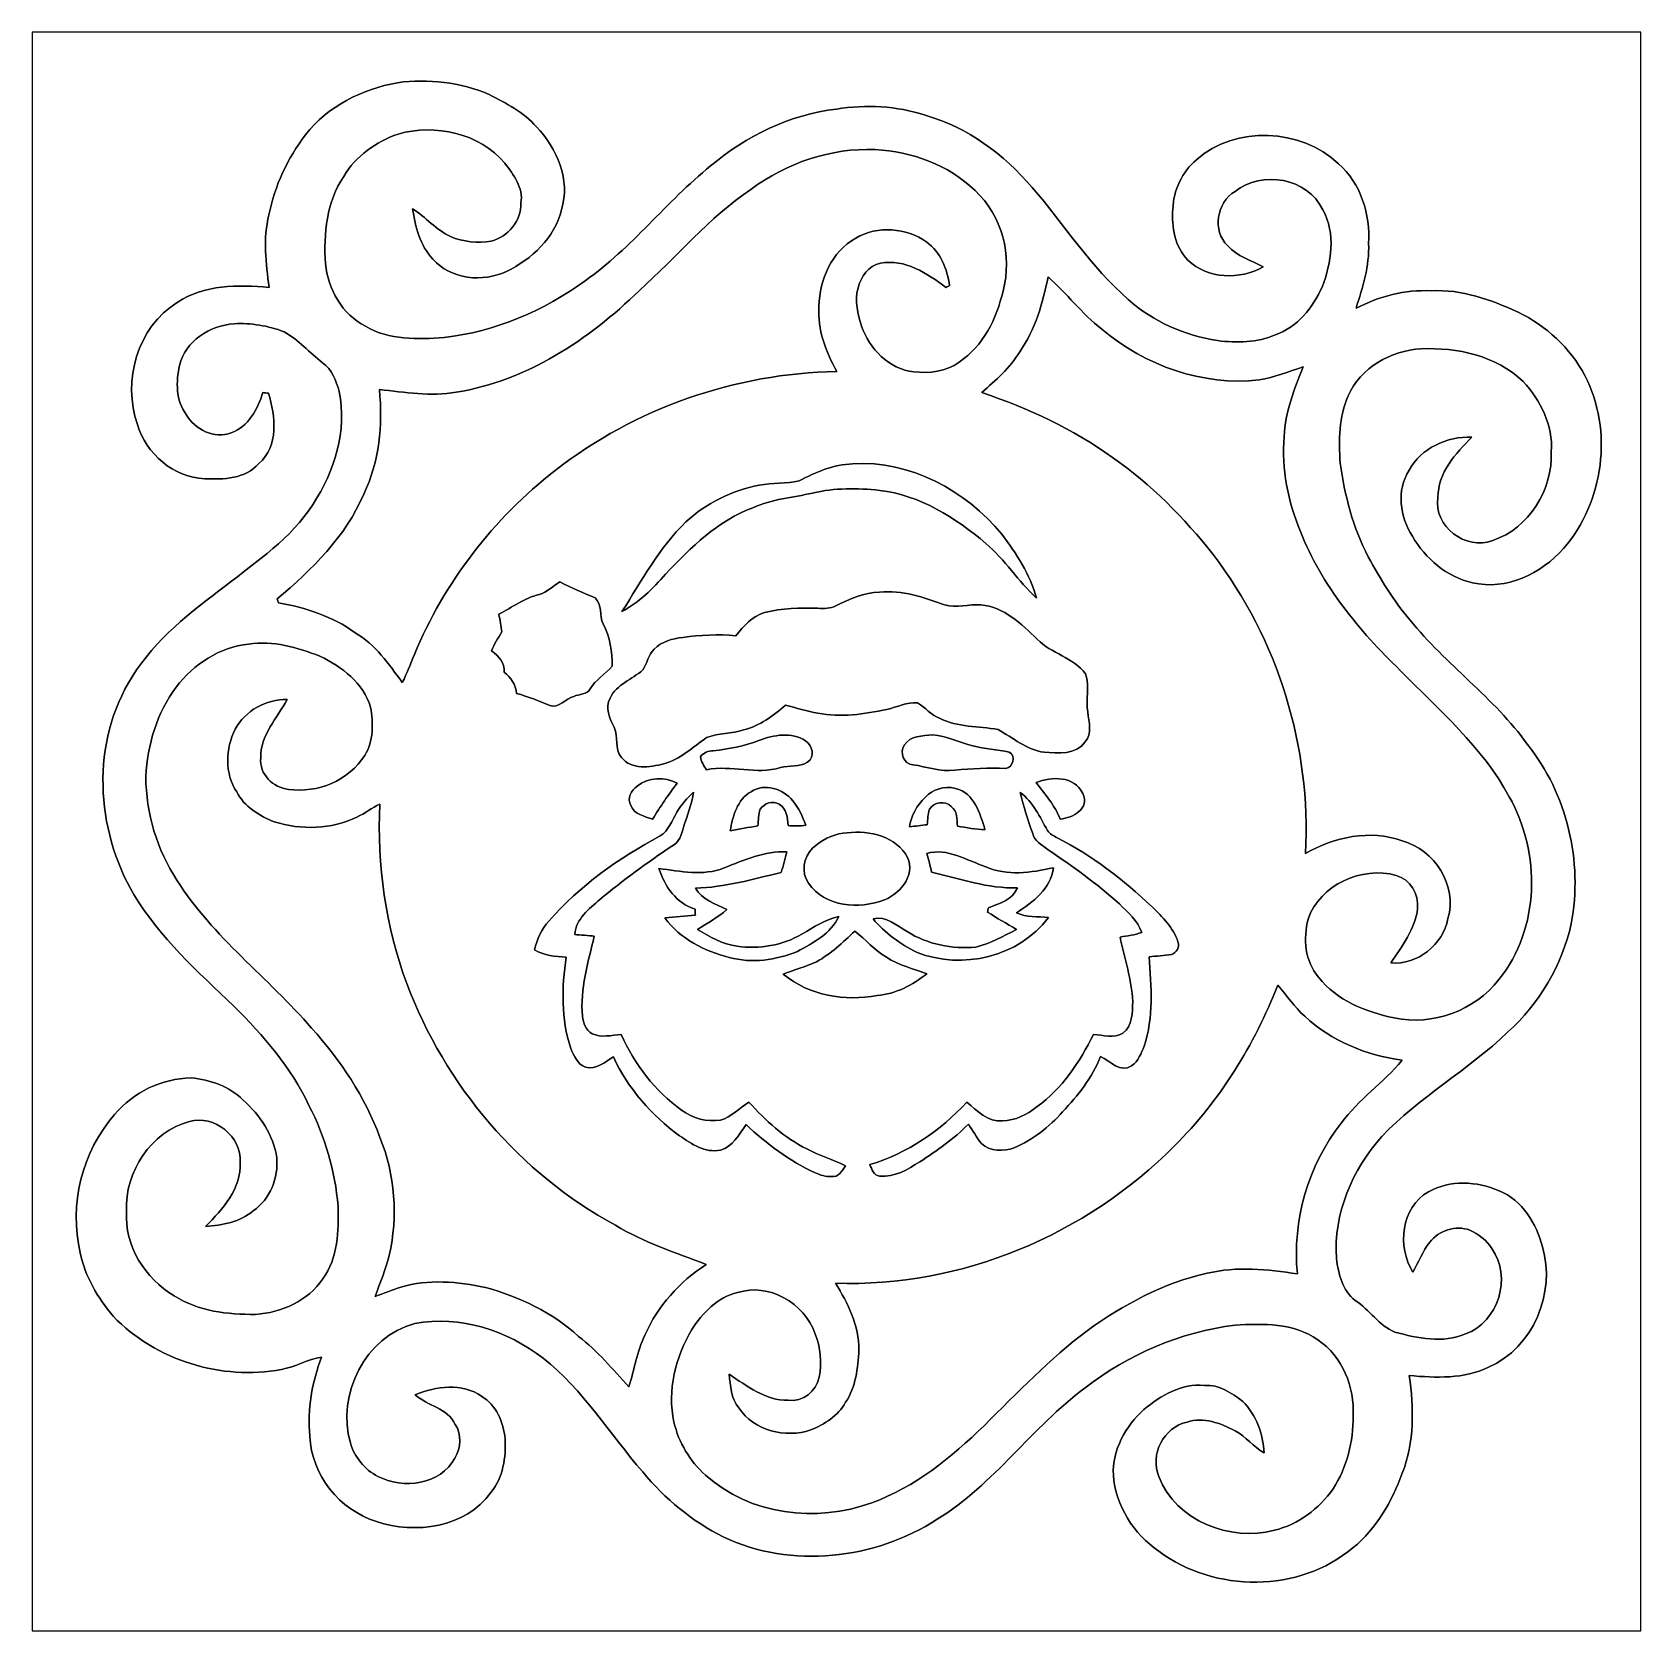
# Model space of a CAD drawing. Header units: centimetres. Extents: x -16.8 to 16.8, y -16.7 to 16.7.
import ezdxf

# ---------------------------------------------------------------- set-up
doc = ezdxf.new("R2010")
doc.units = ezdxf.units.CM
doc.header["$MEASUREMENT"] = 0
doc.layers.add('Layer 1', color=7, linetype='Continuous')

msp = doc.modelspace()

# ---------------------------------------------------------------- linework, layer by layer
at = {"layer": 'Layer 1', "color": 7}
for points, knots in [([(-16.77458, 16.66875), (-16.77458, 16.66875), (16.77458, 16.66875), (16.77458, 16.66875), (16.77458, 16.66875), (16.77458, 16.66875), (16.77458, -16.66875), (16.77458, -16.66875), (16.77458, -16.66875), (16.77458, -16.66875), (-16.77458, -16.66875), (-16.77458, -16.66875), (-16.77458, -16.66875), (-16.77458, -16.66875), (-16.77458, 16.66875), (-16.77458, 16.66875), (-16.77458, 16.66875), (-16.77458, 16.66875), (-16.77458, 16.66875), (-16.77458, 16.66875)], [0, 0, 0, 0, 0.16666667, 0.16666667, 0.16666667, 0.16666667, 0.33333333, 0.33333333, 0.33333333, 0.33333333, 0.5, 0.5, 0.5, 0.5, 0.66666667, 0.66666667, 0.66666667, 0.66666667, 1, 1, 1, 1]), ([(-9.1567, 15.61571), (-9.88871, 15.47918), (-10.61191, 15.12993), (-11.07334, 14.52951), (-11.07334, 14.52951), (-11.44976, 14.04056), (-11.7161, 13.46447), (-11.83816, 12.85946), (-11.83816, 12.85946), (-11.96164, 12.3631), (-11.90131, 11.84592), (-11.83393, 11.34569), (-11.83393, 11.34569), (-12.47916, 11.40425), (-13.18966, 11.40954), (-13.7481, 11.03171), (-13.7481, 11.03171), (-14.58771, 10.52407), (-14.89357, 9.39094), (-14.57995, 8.48995), (-14.57995, 8.48995), (-14.39651, 7.8807), (-13.82642, 7.37447), (-13.17554, 7.35718), (-13.17554, 7.35718), (-12.78678, 7.33566), (-12.325, 7.35683), (-12.04666, 7.67221), (-12.04666, 7.67221), (-11.63003, 8.03451), (-11.69988, 8.66316), (-11.84487, 9.14047), (-11.84487, 9.14047), (-11.88508, 9.14506), (-11.9253, 9.14964), (-11.96516, 9.15388), (-11.96516, 9.15388), (-12.071, 8.80921), (-12.26044, 8.44162), (-12.62168, 8.31462), (-12.62168, 8.31462), (-12.97658, 8.1848), (-13.38404, 8.37671), (-13.56078, 8.69844), (-13.56078, 8.69844), (-13.78514, 8.98278), (-13.77209, 9.38424), (-13.70189, 9.71867), (-13.70189, 9.71867), (-13.58194, 10.22738), (-13.06477, 10.55194), (-12.56524, 10.58757), (-12.56524, 10.58757), (-12.21034, 10.60768), (-11.85122, 10.54806), (-11.51996, 10.4207), (-11.51996, 10.4207), (-11.21728, 10.25278), (-10.99185, 9.98255), (-10.71704, 9.77618), (-10.71704, 9.77618), (-10.52336, 9.63648), (-10.43587, 9.398), (-10.3692, 9.17751), (-10.3692, 9.17751), (-10.20586, 8.35766), (-10.46586, 7.51029), (-10.91777, 6.82554), (-10.91777, 6.82554), (-11.36968, 6.10976), (-12.09111, 5.63739), (-12.74233, 5.12163), (-12.74233, 5.12163), (-13.47082, 4.58188), (-14.20671, 4.00756), (-14.69037, 3.2258), (-14.69037, 3.2258), (-15.55256, 1.86761), (-15.45908, 0.04621), (-14.65227, -1.31657), (-14.65227, -1.31657), (-14.11005, -2.21544), (-13.32195, -2.92594), (-12.567, -3.64173), (-12.567, -3.64173), (-11.95529, -4.25415), (-11.37214, -4.91913), (-11.0042, -5.71077), (-11.0042, -5.71077), (-10.66271, -6.36235), (-10.45528, -7.08237), (-10.39566, -7.81544), (-10.39566, -7.81544), (-10.37484, -8.32697), (-10.40024, -8.89494), (-10.71139, -9.32744), (-10.71139, -9.32744), (-11.02254, -9.78641), (-11.57464, -10.03617), (-12.11756, -10.06934), (-12.11756, -10.06934), (-12.69753, -10.0771), (-13.31313, -10.00372), (-13.8116, -9.6834), (-13.8116, -9.6834), (-14.41521, -9.32674), (-14.85829, -8.63671), (-14.80467, -7.91951), (-14.80467, -7.91951), (-14.85053, -7.10353), (-14.2935, -6.25863), (-13.4941, -6.04626), (-13.4941, -6.04626), (-12.97093, -5.90127), (-12.40755, -6.36058), (-12.43365, -6.89681), (-12.43365, -6.89681), (-12.41319, -7.44714), (-12.7949, -7.87294), (-13.15826, -8.2356), (-13.15826, -8.2356), (-12.80795, -8.20843), (-12.43753, -8.1467), (-12.16307, -7.90893), (-12.16307, -7.90893), (-11.81029, -7.66657), (-11.63532, -7.22207), (-11.67412, -6.80297), (-11.67412, -6.80297), (-11.73939, -6.32919), (-12.02761, -5.91644), (-12.37298, -5.59964), (-12.37298, -5.59964), (-12.6619, -5.31742), (-13.06195, -5.17066), (-13.45988, -5.13997), (-13.45988, -5.13997), (-14.06843, -5.14597), (-14.66321, -5.43595), (-15.05444, -5.90091), (-15.05444, -5.90091), (-15.73318, -6.67491), (-16.01011, -7.7851), (-15.77128, -8.78734), (-15.77128, -8.78734), (-15.6718, -9.2837), (-15.40581, -9.72644), (-15.08407, -10.10991), (-15.08407, -10.10991), (-14.19437, -11.02819), (-12.82947, -11.45505), (-11.57464, -11.21692), (-11.57464, -11.21692), (-11.2843, -11.16965), (-11.03101, -11.00243), (-10.74032, -10.95939), (-10.74032, -10.95939), (-10.93576, -11.48574), (-11.04124, -12.04771), (-10.98374, -12.6111), (-10.98374, -12.6111), (-10.95446, -13.4172), (-10.36038, -14.15027), (-9.59661, -14.38769), (-9.59661, -14.38769), (-8.78029, -14.6618), (-7.73712, -14.52033), (-7.2069, -13.78162), (-7.2069, -13.78162), (-6.95149, -13.47399), (-6.8901, -13.04925), (-6.91268, -12.66261), (-6.91268, -12.66261), (-6.9402, -12.31935), (-7.09754, -11.96164), (-7.40128, -11.77749), (-7.40128, -11.77749), (-7.80486, -11.49632), (-8.35237, -11.56758), (-8.78417, -11.74468), (-8.78417, -11.74468), (-8.53616, -11.98316), (-8.10507, -12.0209), (-7.95302, -12.3631), (-7.95302, -12.3631), (-7.81191, -12.57335), (-7.83484, -12.85628), (-7.95973, -13.06724), (-7.95973, -13.06724), (-8.25465, -13.62851), (-9.04064, -13.72023), (-9.56239, -13.44895), (-9.56239, -13.44895), (-9.83897, -13.30819), (-10.05346, -13.04678), (-10.13848, -12.74868), (-10.13848, -12.74868), (-10.42635, -11.7475), (-9.83051, -10.5283), (-8.7944, -10.25984), (-8.7944, -10.25984), (-7.84931, -10.08098), (-6.8647, -10.40553), (-6.11752, -10.9855), (-6.11752, -10.9855), (-5.28144, -11.63884), (-4.73146, -12.56418), (-4.03966, -13.35334), (-4.03966, -13.35334), (-3.58034, -13.9132), (-3.00955, -14.38592), (-2.36079, -14.71083), (-2.36079, -14.71083), (-0.94262, -15.38217), (0.79763, -15.18109), (2.10256, -14.34359), (2.10256, -14.34359), (3.28224, -13.61087), (4.0767, -12.42589), (5.18336, -11.60251), (5.18336, -11.60251), (6.08542, -10.90048), (7.17726, -10.43623), (8.3125, -10.29441), (8.3125, -10.29441), (8.89282, -10.26195), (9.54193, -10.24502), (10.03829, -10.60027), (10.03829, -10.60027), (10.5537, -10.93999), (10.80523, -11.58699), (10.77666, -12.18847), (10.77666, -12.18847), (10.78054, -12.72046), (10.64754, -13.26092), (10.3565, -13.70965), (10.3565, -13.70965), (10.06369, -14.12557), (9.63083, -14.45048), (9.13271, -14.57219), (9.13271, -14.57219), (8.20808, -14.81243), (7.08131, -14.3824), (6.72324, -13.45389), (6.72324, -13.45389), (6.52886, -12.99669), (6.82554, -12.41637), (7.31308, -12.31582), (7.31308, -12.31582), (7.65492, -12.20188), (8.01158, -12.33805), (8.31321, -12.49998), (8.31321, -12.49998), (8.53969, -12.61851), (8.69879, -12.82806), (8.91716, -12.95823), (8.91716, -12.95823), (8.90164, -12.56594), (8.75347, -12.16237), (8.47161, -11.88367), (8.47161, -11.88367), (8.24089, -11.71328), (7.97807, -11.52313), (7.67327, -11.55241), (7.67327, -11.55241), (7.19737, -11.50691), (6.75852, -11.75597), (6.41174, -12.05653), (6.41174, -12.05653), (6.02897, -12.39943), (5.74816, -12.89614), (5.77427, -13.42214), (5.77427, -13.42214), (5.82224, -14.05996), (6.19795, -14.65086), (6.72218, -15.00893), (6.72218, -15.00893), (7.8867, -15.87641), (9.65306, -15.88452), (10.77277, -14.93449), (10.77277, -14.93449), (11.26419, -14.53797), (11.58311, -13.96929), (11.79865, -13.38439), (11.79865, -13.38439), (12.05759, -12.73704), (12.03889, -12.02408), (11.94576, -11.34533), (11.94576, -11.34533), (12.49856, -11.39296), (13.08982, -11.4233), (13.60064, -11.16753), (13.60064, -11.16753), (14.53233, -10.76925), (15.00399, -9.61707), (14.72459, -8.6614), (14.72459, -8.6614), (14.59794, -8.17457), (14.29985, -7.69338), (13.81972, -7.49088), (13.81972, -7.49088), (13.35652, -7.29227), (12.79349, -7.26228), (12.34405, -7.51311), (12.34405, -7.51311), (11.76726, -7.83978), (11.69529, -8.65928), (12.01914, -9.18916), (12.01914, -9.18916), (12.13979, -8.98172), (12.2241, -8.75312), (12.37333, -8.56298), (12.37333, -8.56298), (12.567, -8.32026), (12.91096, -8.20596), (13.20765, -8.31215), (13.20765, -8.31215), (13.38968, -8.39823), (13.56536, -8.51994), (13.66767, -8.69809), (13.66767, -8.69809), (14.09347, -9.28441), (13.80349, -10.23373), (13.12051, -10.47891), (13.12051, -10.47891), (12.64602, -10.67506), (12.1218, -10.57204), (11.64696, -10.43728), (11.64696, -10.43728), (11.309, -10.30958), (11.12132, -9.96738), (10.81899, -9.78182), (10.81899, -9.78182), (10.54523, -9.57404), (10.46833, -9.2269), (10.42776, -8.90658), (10.42776, -8.90658), (10.36144, -7.97278), (10.7569, -7.05062), (11.3725, -6.36305), (11.3725, -6.36305), (12.15461, -5.53014), (13.17378, -4.97699), (13.99469, -4.18747), (13.99469, -4.18747), (14.65968, -3.59445), (15.1257, -2.78941), (15.32431, -1.92229), (15.32431, -1.92229), (15.56844, -0.62336), (15.23753, 0.77999), (14.40956, 1.81539), (14.40956, 1.81539), (13.71459, 2.79153), (12.70741, 3.48086), (11.96022, 4.41184), (11.96022, 4.41184), (11.61239, 4.80977), (11.34569, 5.26803), (11.09027, 5.72841), (11.09027, 5.72841), (10.77066, 6.33412), (10.59815, 7.00864), (10.50466, 7.6835), (10.50466, 7.6835), (10.47503, 8.15305), (10.4775, 8.64623), (10.67117, 9.08438), (10.67117, 9.08438), (10.92659, 9.68022), (11.56441, 10.02383), (12.18953, 10.06792), (12.18953, 10.06792), (12.94694, 10.09509), (13.76045, 9.92646), (14.32066, 9.38177), (14.32066, 9.38177), (14.68367, 8.98878), (14.9479, 8.46808), (14.90733, 7.91951), (14.90733, 7.91951), (14.94084, 7.12893), (14.44061, 6.32636), (13.68496, 6.06601), (13.68496, 6.06601), (13.12686, 5.85858), (12.44247, 6.35811), (12.54372, 6.9656), (12.54372, 6.9656), (12.53843, 7.47995), (12.91202, 7.88211), (13.25033, 8.22537), (13.25033, 8.22537), (12.73634, 8.24124), (12.18953, 7.99782), (11.94153, 7.53181), (11.94153, 7.53181), (11.67342, 7.11517), (11.74926, 6.55708), (12.01173, 6.15668), (12.01173, 6.15668), (12.28231, 5.69031), (12.72752, 5.30472), (13.26268, 5.18689), (13.26268, 5.18689), (13.96824, 5.02214), (14.69884, 5.3781), (15.16168, 5.89986), (15.16168, 5.89986), (16.00517, 6.86999), (16.20132, 8.36048), (15.60795, 9.50595), (15.60795, 9.50595), (15.30526, 10.08486), (14.79797, 10.54523), (14.21412, 10.83028), (14.21412, 10.83028), (13.64686, 11.09239), (13.03514, 11.31182), (12.40014, 11.27584), (12.40014, 11.27584), (11.85404, 11.303), (11.31782, 11.16083), (10.83627, 10.91142), (10.83627, 10.91142), (10.97139, 11.34921), (11.11779, 11.79301), (11.09804, 12.25867), (11.09804, 12.25867), (11.13649, 12.86863), (10.93682, 13.51527), (10.46833, 13.92555), (10.46833, 13.92555), (9.68163, 14.66321), (8.3252, 14.73306), (7.50852, 14.00986), (7.50852, 14.00986), (7.20372, 13.75833), (7.02804, 13.3731), (7.01322, 12.98116), (7.01322, 12.98116), (6.98994, 12.60475), (7.04991, 12.19517), (7.33037, 11.91683), (7.33037, 11.91683), (7.73994, 11.51431), (8.41446, 11.50056), (8.89917, 11.77502), (8.89917, 11.77502), (8.64658, 11.91331), (8.35731, 11.99162), (8.15834, 12.21493), (8.15834, 12.21493), (7.83061, 12.52467), (7.93115, 13.12474), (8.31109, 13.34735), (8.31109, 13.34735), (8.86954, 13.79114), (9.83192, 13.63416), (10.1406, 12.96458), (10.1406, 12.96458), (10.42035, 12.47034), (10.31875, 11.8618), (10.1286, 11.35451), (10.1286, 11.35451), (9.93316, 10.92553), (9.61284, 10.51595), (9.15247, 10.35897), (9.15247, 10.35897), (8.77358, 10.19281), (8.34778, 10.18787), (7.9435, 10.2362), (7.9435, 10.2362), (7.26087, 10.3438), (6.60259, 10.63237), (6.08471, 11.09416), (6.08471, 11.09416), (5.3026, 11.76902), (4.75439, 12.65626), (4.08023, 13.42884), (4.08023, 13.42884), (3.49109, 14.11922), (2.73121, 14.68684), (1.84997, 14.93591), (1.84997, 14.93591), (1.25518, 15.13522), (0.6156, 15.15886), (-0.00176, 15.06573), (-0.00176, 15.06573), (-0.97226, 14.95213), (-1.88454, 14.50657), (-2.62608, 13.87934), (-2.62608, 13.87934), (-3.54683, 13.13497), (-4.26861, 12.17083), (-5.23981, 11.48468), (-5.23981, 11.48468), (-6.10517, 10.85921), (-7.12082, 10.42529), (-8.18515, 10.29935), (-8.18515, 10.29935), (-8.73548, 10.25913), (-9.32921, 10.24467), (-9.82204, 10.53465), (-9.82204, 10.53465), (-10.30781, 10.78159), (-10.60556, 11.31006), (-10.65883, 11.84169), (-10.65883, 11.84169), (-10.69904, 12.46293), (-10.63696, 13.13321), (-10.27465, 13.66132), (-10.27465, 13.66132), (-10.02947, 14.08924), (-9.6012, 14.38099), (-9.14471, 14.54503), (-9.14471, 14.54503), (-8.36895, 14.76551), (-7.44608, 14.56302), (-6.91374, 13.93543), (-6.91374, 13.93543), (-6.73841, 13.69624), (-6.52286, 13.42531), (-6.58213, 13.10675), (-6.58213, 13.10675), (-6.56484, 12.73704), (-6.85306, 12.40437), (-7.20019, 12.31194), (-7.20019, 12.31194), (-7.48418, 12.26044), (-7.7851, 12.29889), (-8.05215, 12.40614), (-8.05215, 12.40614), (-8.34884, 12.54725), (-8.56474, 12.80901), (-8.84026, 12.98399), (-8.84026, 12.98399), (-8.78558, 12.60863), (-8.68539, 12.22128), (-8.41798, 11.93694), (-8.41798, 11.93694), (-8.04757, 11.50832), (-7.37941, 11.44729), (-6.88446, 11.67941), (-6.88446, 11.67941), (-6.35564, 11.93482), (-5.87657, 12.3765), (-5.73546, 12.96494), (-5.73546, 12.96494), (-5.53932, 13.58371), (-5.83177, 14.24728), (-6.25969, 14.69531), (-6.25969, 14.69531), (-6.52039, 15.00681), (-6.89363, 15.18356), (-7.24535, 15.36876), (-7.24535, 15.36876), (-7.84366, 15.62559), (-8.51288, 15.70284), (-9.1567, 15.61571)], [0, 0, 0, 0, 0.0070922, 0.0070922, 0.0070922, 0.0070922, 0.0141844, 0.0141844, 0.0141844, 0.0141844, 0.0212766, 0.0212766, 0.0212766, 0.0212766, 0.02836879, 0.02836879, 0.02836879, 0.02836879, 0.03546099, 0.03546099, 0.03546099, 0.03546099, 0.04255319, 0.04255319, 0.04255319, 0.04255319, 0.04964539, 0.04964539, 0.04964539, 0.04964539, 0.05673759, 0.05673759, 0.05673759, 0.05673759, 0.06382979, 0.06382979, 0.06382979, 0.06382979, 0.07092199, 0.07092199, 0.07092199, 0.07092199, 0.07801418, 0.07801418, 0.07801418, 0.07801418, 0.08510638, 0.08510638, 0.08510638, 0.08510638, 0.09219858, 0.09219858, 0.09219858, 0.09219858, 0.09929078, 0.09929078, 0.09929078, 0.09929078, 0.10638298, 0.10638298, 0.10638298, 0.10638298, 0.11347518, 0.11347518, 0.11347518, 0.11347518, 0.12056738, 0.12056738, 0.12056738, 0.12056738, 0.12765957, 0.12765957, 0.12765957, 0.12765957, 0.13475177, 0.13475177, 0.13475177, 0.13475177, 0.14184397, 0.14184397, 0.14184397, 0.14184397, 0.14893617, 0.14893617, 0.14893617, 0.14893617, 0.15602837, 0.15602837, 0.15602837, 0.15602837, 0.16312057, 0.16312057, 0.16312057, 0.16312057, 0.17021277, 0.17021277, 0.17021277, 0.17021277, 0.17730496, 0.17730496, 0.17730496, 0.17730496, 0.18439716, 0.18439716, 0.18439716, 0.18439716, 0.19148936, 0.19148936, 0.19148936, 0.19148936, 0.19858156, 0.19858156, 0.19858156, 0.19858156, 0.20567376, 0.20567376, 0.20567376, 0.20567376, 0.21276596, 0.21276596, 0.21276596, 0.21276596, 0.21985816, 0.21985816, 0.21985816, 0.21985816, 0.22695035, 0.22695035, 0.22695035, 0.22695035, 0.23404255, 0.23404255, 0.23404255, 0.23404255, 0.24113475, 0.24113475, 0.24113475, 0.24113475, 0.24822695, 0.24822695, 0.24822695, 0.24822695, 0.25531915, 0.25531915, 0.25531915, 0.25531915, 0.26241135, 0.26241135, 0.26241135, 0.26241135, 0.26950355, 0.26950355, 0.26950355, 0.26950355, 0.27659574, 0.27659574, 0.27659574, 0.27659574, 0.28368794, 0.28368794, 0.28368794, 0.28368794, 0.29078014, 0.29078014, 0.29078014, 0.29078014, 0.29787234, 0.29787234, 0.29787234, 0.29787234, 0.30496454, 0.30496454, 0.30496454, 0.30496454, 0.31205674, 0.31205674, 0.31205674, 0.31205674, 0.31914894, 0.31914894, 0.31914894, 0.31914894, 0.32624113, 0.32624113, 0.32624113, 0.32624113, 0.33333333, 0.33333333, 0.33333333, 0.33333333, 0.34042553, 0.34042553, 0.34042553, 0.34042553, 0.34751773, 0.34751773, 0.34751773, 0.34751773, 0.35460993, 0.35460993, 0.35460993, 0.35460993, 0.36170213, 0.36170213, 0.36170213, 0.36170213, 0.36879433, 0.36879433, 0.36879433, 0.36879433, 0.37588652, 0.37588652, 0.37588652, 0.37588652, 0.38297872, 0.38297872, 0.38297872, 0.38297872, 0.39007092, 0.39007092, 0.39007092, 0.39007092, 0.39716312, 0.39716312, 0.39716312, 0.39716312, 0.40425532, 0.40425532, 0.40425532, 0.40425532, 0.41134752, 0.41134752, 0.41134752, 0.41134752, 0.41843972, 0.41843972, 0.41843972, 0.41843972, 0.42553191, 0.42553191, 0.42553191, 0.42553191, 0.43262411, 0.43262411, 0.43262411, 0.43262411, 0.43971631, 0.43971631, 0.43971631, 0.43971631, 0.44680851, 0.44680851, 0.44680851, 0.44680851, 0.45390071, 0.45390071, 0.45390071, 0.45390071, 0.46099291, 0.46099291, 0.46099291, 0.46099291, 0.46808511, 0.46808511, 0.46808511, 0.46808511, 0.4751773, 0.4751773, 0.4751773, 0.4751773, 0.4822695, 0.4822695, 0.4822695, 0.4822695, 0.4893617, 0.4893617, 0.4893617, 0.4893617, 0.4964539, 0.4964539, 0.4964539, 0.4964539, 0.5035461, 0.5035461, 0.5035461, 0.5035461, 0.5106383, 0.5106383, 0.5106383, 0.5106383, 0.5177305, 0.5177305, 0.5177305, 0.5177305, 0.5248227, 0.5248227, 0.5248227, 0.5248227, 0.53191489, 0.53191489, 0.53191489, 0.53191489, 0.53900709, 0.53900709, 0.53900709, 0.53900709, 0.54609929, 0.54609929, 0.54609929, 0.54609929, 0.55319149, 0.55319149, 0.55319149, 0.55319149, 0.56028369, 0.56028369, 0.56028369, 0.56028369, 0.56737589, 0.56737589, 0.56737589, 0.56737589, 0.57446809, 0.57446809, 0.57446809, 0.57446809, 0.58156028, 0.58156028, 0.58156028, 0.58156028, 0.58865248, 0.58865248, 0.58865248, 0.58865248, 0.59574468, 0.59574468, 0.59574468, 0.59574468, 0.60283688, 0.60283688, 0.60283688, 0.60283688, 0.60992908, 0.60992908, 0.60992908, 0.60992908, 0.61702128, 0.61702128, 0.61702128, 0.61702128, 0.62411348, 0.62411348, 0.62411348, 0.62411348, 0.63120567, 0.63120567, 0.63120567, 0.63120567, 0.63829787, 0.63829787, 0.63829787, 0.63829787, 0.64539007, 0.64539007, 0.64539007, 0.64539007, 0.65248227, 0.65248227, 0.65248227, 0.65248227, 0.65957447, 0.65957447, 0.65957447, 0.65957447, 0.66666667, 0.66666667, 0.66666667, 0.66666667, 0.67375887, 0.67375887, 0.67375887, 0.67375887, 0.68085106, 0.68085106, 0.68085106, 0.68085106, 0.68794326, 0.68794326, 0.68794326, 0.68794326, 0.69503546, 0.69503546, 0.69503546, 0.69503546, 0.70212766, 0.70212766, 0.70212766, 0.70212766, 0.70921986, 0.70921986, 0.70921986, 0.70921986, 0.71631206, 0.71631206, 0.71631206, 0.71631206, 0.72340426, 0.72340426, 0.72340426, 0.72340426, 0.73049645, 0.73049645, 0.73049645, 0.73049645, 0.73758865, 0.73758865, 0.73758865, 0.73758865, 0.74468085, 0.74468085, 0.74468085, 0.74468085, 0.75177305, 0.75177305, 0.75177305, 0.75177305, 0.75886525, 0.75886525, 0.75886525, 0.75886525, 0.76595745, 0.76595745, 0.76595745, 0.76595745, 0.77304965, 0.77304965, 0.77304965, 0.77304965, 0.78014184, 0.78014184, 0.78014184, 0.78014184, 0.78723404, 0.78723404, 0.78723404, 0.78723404, 0.79432624, 0.79432624, 0.79432624, 0.79432624, 0.80141844, 0.80141844, 0.80141844, 0.80141844, 0.80851064, 0.80851064, 0.80851064, 0.80851064, 0.81560284, 0.81560284, 0.81560284, 0.81560284, 0.82269504, 0.82269504, 0.82269504, 0.82269504, 0.82978723, 0.82978723, 0.82978723, 0.82978723, 0.83687943, 0.83687943, 0.83687943, 0.83687943, 0.84397163, 0.84397163, 0.84397163, 0.84397163, 0.85106383, 0.85106383, 0.85106383, 0.85106383, 0.85815603, 0.85815603, 0.85815603, 0.85815603, 0.86524823, 0.86524823, 0.86524823, 0.86524823, 0.87234043, 0.87234043, 0.87234043, 0.87234043, 0.87943262, 0.87943262, 0.87943262, 0.87943262, 0.88652482, 0.88652482, 0.88652482, 0.88652482, 0.89361702, 0.89361702, 0.89361702, 0.89361702, 0.90070922, 0.90070922, 0.90070922, 0.90070922, 0.90780142, 0.90780142, 0.90780142, 0.90780142, 0.91489362, 0.91489362, 0.91489362, 0.91489362, 0.92198582, 0.92198582, 0.92198582, 0.92198582, 0.92907801, 0.92907801, 0.92907801, 0.92907801, 0.93617021, 0.93617021, 0.93617021, 0.93617021, 0.94326241, 0.94326241, 0.94326241, 0.94326241, 0.95035461, 0.95035461, 0.95035461, 0.95035461, 0.95744681, 0.95744681, 0.95744681, 0.95744681, 0.96453901, 0.96453901, 0.96453901, 0.96453901, 0.97163121, 0.97163121, 0.97163121, 0.97163121, 0.9787234, 0.9787234, 0.9787234, 0.9787234, 0.9858156, 0.9858156, 0.9858156, 0.9858156, 1, 1, 1, 1]), ([(-1.78576, 13.39074), (-1.04246, 13.93966), (-0.11994, 14.26034), (0.80857, 14.21941), (0.80857, 14.21941), (1.5688, 14.18131), (2.33786, 13.90368), (2.88925, 13.36675), (2.88925, 13.36675), (3.45228, 12.84852), (3.67277, 12.00503), (3.47274, 11.27125), (3.47274, 11.27125), (3.34222, 10.69763), (3.06035, 10.12261), (2.55834, 9.78782), (2.55834, 9.78782), (2.28988, 9.58568), (1.93357, 9.55463), (1.60937, 9.58286), (1.60937, 9.58286), (1.09679, 9.64636), (0.68474, 10.06157), (0.52246, 10.53712), (0.52246, 10.53712), (0.45014, 10.79359), (0.36759, 11.06523), (0.45014, 11.33087), (0.45014, 11.33087), (0.50659, 11.56123), (0.66428, 11.81065), (0.91546, 11.85086), (0.91546, 11.85086), (1.42769, 11.94647), (1.89124, 11.63567), (2.28141, 11.3471), (2.28141, 11.3471), (2.30117, 11.35627), (2.33998, 11.37426), (2.35938, 11.38343), (2.35938, 11.38343), (2.30752, 11.72598), (2.17029, 12.08017), (1.88348, 12.29184), (1.88348, 12.29184), (1.45556, 12.58852), (0.85478, 12.64461), (0.40111, 12.37192), (0.40111, 12.37192), (-0.10125, 12.09746), (-0.35207, 11.50479), (-0.36548, 10.95269), (-0.36548, 10.95269), (-0.40252, 10.46833), (-0.2219, 10.00795), (0.00353, 9.59062), (0.00353, 9.59062), (-2.10996, 9.5571), (-4.20264, 8.8265), (-5.86987, 7.52722), (-5.86987, 7.52722), (-7.15504, 6.52674), (-8.18162, 5.19395), (-8.80357, 3.68794), (-8.80357, 3.68794), (-8.88577, 3.49426), (-8.95597, 3.29459), (-9.05616, 3.10868), (-9.05616, 3.10868), (-9.3405, 3.48862), (-9.61496, 3.90349), (-10.03653, 4.14479), (-10.03653, 4.14479), (-10.50713, 4.48486), (-11.07158, 4.67007), (-11.6392, 4.76673), (-11.6392, 4.76673), (-11.64625, 4.78755), (-11.66001, 4.82917), (-11.66707, 4.84999), (-11.66707, 4.84999), (-10.94176, 5.461), (-10.23267, 6.14751), (-9.86049, 7.03792), (-9.86049, 7.03792), (-9.52959, 7.71137), (-9.46185, 8.47619), (-9.53276, 9.21526), (-9.53276, 9.21526), (-9.00148, 9.16446), (-8.46208, 9.06145), (-7.93044, 9.16199), (-7.93044, 9.16199), (-6.45971, 9.398), (-5.16537, 10.25313), (-4.11656, 11.27795), (-4.11656, 11.27795), (-3.33587, 11.97786), (-2.6603, 12.80019), (-1.78576, 13.39074)], [0, 0, 0, 0, 0.03846154, 0.03846154, 0.03846154, 0.03846154, 0.07692308, 0.07692308, 0.07692308, 0.07692308, 0.11538462, 0.11538462, 0.11538462, 0.11538462, 0.15384615, 0.15384615, 0.15384615, 0.15384615, 0.19230769, 0.19230769, 0.19230769, 0.19230769, 0.23076923, 0.23076923, 0.23076923, 0.23076923, 0.26923077, 0.26923077, 0.26923077, 0.26923077, 0.30769231, 0.30769231, 0.30769231, 0.30769231, 0.34615385, 0.34615385, 0.34615385, 0.34615385, 0.38461538, 0.38461538, 0.38461538, 0.38461538, 0.42307692, 0.42307692, 0.42307692, 0.42307692, 0.46153846, 0.46153846, 0.46153846, 0.46153846, 0.5, 0.5, 0.5, 0.5, 0.53846154, 0.53846154, 0.53846154, 0.53846154, 0.57692308, 0.57692308, 0.57692308, 0.57692308, 0.61538462, 0.61538462, 0.61538462, 0.61538462, 0.65384615, 0.65384615, 0.65384615, 0.65384615, 0.69230769, 0.69230769, 0.69230769, 0.69230769, 0.73076923, 0.73076923, 0.73076923, 0.73076923, 0.76923077, 0.76923077, 0.76923077, 0.76923077, 0.80769231, 0.80769231, 0.80769231, 0.80769231, 0.84615385, 0.84615385, 0.84615385, 0.84615385, 0.88461538, 0.88461538, 0.88461538, 0.88461538, 0.92307692, 0.92307692, 0.92307692, 0.92307692, 1, 1, 1, 1]), ([(4.41149, 11.56547), (4.80766, 11.22398), (5.11563, 10.79077), (5.53473, 10.47397), (5.53473, 10.47397), (6.43502, 9.71409), (7.63587, 9.28299), (8.81768, 9.41917), (8.81768, 9.41917), (9.13165, 9.47067), (9.42975, 9.58603), (9.72926, 9.6901), (9.72926, 9.6901), (9.54934, 9.22161), (9.35461, 8.74536), (9.33944, 8.23666), (9.33944, 8.23666), (9.27806, 7.55968), (9.4167, 6.87917), (9.67528, 6.25475), (9.67528, 6.25475), (10.1159, 5.13503), (10.89836, 4.18853), (11.75597, 3.35986), (11.75597, 3.35986), (12.56277, 2.52977), (13.47611, 1.76354), (14.02856, 0.72602), (14.02856, 0.72602), (14.68967, -0.44238), (14.67485, -2.02494), (13.81301, -3.08822), (13.81301, -3.08822), (13.31313, -3.74015), (12.43154, -4.05342), (11.62932, -3.88832), (11.62932, -3.88832), (11.0423, -3.75497), (10.43199, -3.53095), (10.05134, -3.03742), (10.05134, -3.03742), (9.76665, -2.70863), (9.7342, -2.2352), (9.83368, -1.82739), (9.83368, -1.82739), (10.08944, -1.10666), (10.95269, -0.71649), (11.67377, -0.91616), (11.67377, -0.91616), (11.96657, -1.00013), (12.14755, -1.30739), (12.11862, -1.60584), (12.11862, -1.60584), (12.06959, -2.04047), (11.79124, -2.3876), (11.56123, -2.74179), (11.56123, -2.74179), (12.11721, -2.78236), (12.65132, -2.36185), (12.75221, -1.81751), (12.75221, -1.81751), (12.95435, -1.13136), (12.47493, -0.375), (11.79971, -0.19614), (11.79971, -0.19614), (11.12344, 0.04904), (10.38648, -0.11748), (9.77794, -0.45826), (9.77794, -0.45826), (9.90671, 1.76354), (9.20327, 4.00791), (7.85636, 5.77532), (7.85636, 5.77532), (7.24747, 6.53591), (6.56167, 7.24606), (5.75486, 7.79886), (5.75486, 7.79886), (4.93219, 8.40176), (3.9945, 8.82509), (3.03283, 9.15141), (3.03283, 9.15141), (3.31611, 9.41529), (3.62479, 9.66576), (3.82235, 10.00478), (3.82235, 10.00478), (4.14408, 10.46833), (4.30354, 11.01796), (4.41149, 11.56547)], [0, 0, 0, 0, 0.04347826, 0.04347826, 0.04347826, 0.04347826, 0.08695652, 0.08695652, 0.08695652, 0.08695652, 0.13043478, 0.13043478, 0.13043478, 0.13043478, 0.17391304, 0.17391304, 0.17391304, 0.17391304, 0.2173913, 0.2173913, 0.2173913, 0.2173913, 0.26086957, 0.26086957, 0.26086957, 0.26086957, 0.30434783, 0.30434783, 0.30434783, 0.30434783, 0.34782609, 0.34782609, 0.34782609, 0.34782609, 0.39130435, 0.39130435, 0.39130435, 0.39130435, 0.43478261, 0.43478261, 0.43478261, 0.43478261, 0.47826087, 0.47826087, 0.47826087, 0.47826087, 0.52173913, 0.52173913, 0.52173913, 0.52173913, 0.56521739, 0.56521739, 0.56521739, 0.56521739, 0.60869565, 0.60869565, 0.60869565, 0.60869565, 0.65217391, 0.65217391, 0.65217391, 0.65217391, 0.69565217, 0.69565217, 0.69565217, 0.69565217, 0.73913043, 0.73913043, 0.73913043, 0.73913043, 0.7826087, 0.7826087, 0.7826087, 0.7826087, 0.82608696, 0.82608696, 0.82608696, 0.82608696, 0.86956522, 0.86956522, 0.86956522, 0.86956522, 0.91304348, 0.91304348, 0.91304348, 0.91304348, 1, 1, 1, 1]), ([(-0.77752, 7.31414), (-0.43145, 7.49406), (-0.06103, 7.65739), (0.33584, 7.66727), (0.33584, 7.66727), (1.53987, 7.74665), (2.69416, 7.10636), (3.44805, 6.19972), (3.44805, 6.19972), (3.75567, 5.7979), (4.0326, 5.35658), (4.17266, 4.86586), (4.17266, 4.86586), (3.79201, 5.22005), (3.51226, 5.66843), (3.11397, 6.00675), (3.11397, 6.00675), (2.48285, 6.54509), (1.74025, 7.01252), (0.90029, 7.11447), (0.90029, 7.11447), (0.43568, 7.16245), (-0.04057, 7.16844), (-0.49706, 7.05732), (-0.49706, 7.05732), (-0.91475, 6.96524), (-1.34832, 6.92997), (-1.74272, 6.75287), (-1.74272, 6.75287), (-2.47474, 6.48582), (-3.03848, 5.91785), (-3.56482, 5.36434), (-3.56482, 5.36434), (-3.83046, 5.06659), (-4.11621, 4.7752), (-4.47393, 4.58823), (-4.47393, 4.58823), (-4.05906, 5.22958), (-3.6957, 5.92067), (-3.14078, 6.45689), (-3.14078, 6.45689), (-2.71604, 6.84742), (-2.1784, 7.11623), (-1.61078, 7.22066), (-1.61078, 7.22066), (-1.33597, 7.27251), (-1.04881, 7.24641), (-0.77752, 7.31414)], [0, 0, 0, 0, 0.07692308, 0.07692308, 0.07692308, 0.07692308, 0.15384615, 0.15384615, 0.15384615, 0.15384615, 0.23076923, 0.23076923, 0.23076923, 0.23076923, 0.30769231, 0.30769231, 0.30769231, 0.30769231, 0.38461538, 0.38461538, 0.38461538, 0.38461538, 0.46153846, 0.46153846, 0.46153846, 0.46153846, 0.53846154, 0.53846154, 0.53846154, 0.53846154, 0.61538462, 0.61538462, 0.61538462, 0.61538462, 0.69230769, 0.69230769, 0.69230769, 0.69230769, 0.76923077, 0.76923077, 0.76923077, 0.76923077, 0.84615385, 0.84615385, 0.84615385, 0.84615385, 1, 1, 1, 1]), ([(-6.19831, 4.94065), (-6.03638, 4.99286), (-5.90903, 5.11387), (-5.77003, 5.20735), (-5.77003, 5.20735), (-5.53191, 5.08176), (-5.28426, 4.97628), (-5.03626, 4.87221), (-5.03626, 4.87221), (-4.88139, 4.74204), (-4.94983, 4.49862), (-4.86939, 4.32717), (-4.86939, 4.32717), (-4.72369, 4.05871), (-4.67219, 3.74862), (-4.68171, 3.44593), (-4.68171, 3.44593), (-4.81753, 3.27378), (-5.02849, 3.17183), (-5.13539, 2.97603), (-5.13539, 2.97603), (-5.19959, 2.85044), (-5.37069, 2.86879), (-5.47864, 2.81587), (-5.47864, 2.81587), (-5.65362, 2.7753), (-5.78697, 2.55834), (-5.98029, 2.6289), (-5.98029, 2.6289), (-6.20642, 2.72415), (-6.43537, 2.81164), (-6.67103, 2.88078), (-6.67103, 2.88078), (-6.69043, 3.06599), (-6.78639, 3.21522), (-6.93279, 3.32387), (-6.93279, 3.32387), (-6.91797, 3.51684), (-7.04321, 3.65866), (-7.19349, 3.76696), (-7.19349, 3.76696), (-7.13987, 3.90772), (-7.05697, 4.03401), (-6.97724, 4.16066), (-6.97724, 4.16066), (-6.99664, 4.28554), (-7.01957, 4.40902), (-7.04074, 4.53319), (-7.04074, 4.53319), (-6.76134, 4.67254), (-6.50946, 4.87539), (-6.19831, 4.94065)], [0, 0, 0, 0, 0.07142857, 0.07142857, 0.07142857, 0.07142857, 0.14285714, 0.14285714, 0.14285714, 0.14285714, 0.21428571, 0.21428571, 0.21428571, 0.21428571, 0.28571429, 0.28571429, 0.28571429, 0.28571429, 0.35714286, 0.35714286, 0.35714286, 0.35714286, 0.42857143, 0.42857143, 0.42857143, 0.42857143, 0.5, 0.5, 0.5, 0.5, 0.57142857, 0.57142857, 0.57142857, 0.57142857, 0.64285714, 0.64285714, 0.64285714, 0.64285714, 0.71428571, 0.71428571, 0.71428571, 0.71428571, 0.78571429, 0.78571429, 0.78571429, 0.78571429, 0.85714286, 0.85714286, 0.85714286, 0.85714286, 1, 1, 1, 1]), ([(-0.01305, 4.70641), (0.27481, 4.84505), (0.57397, 4.9851), (0.89994, 4.98863), (0.89994, 4.98863), (1.36878, 5.03837), (1.82245, 4.88774), (2.25319, 4.72369), (2.25319, 4.72369), (2.50296, 4.66055), (2.76013, 4.73957), (3.01237, 4.72863), (3.01237, 4.72863), (3.49321, 4.6803), (3.85551, 4.32682), (4.18783, 4.01073), (4.18783, 4.01073), (4.47781, 3.70769), (4.93677, 3.63255), (5.19289, 3.28718), (5.19289, 3.28718), (5.28249, 3.02683), (5.19712, 2.75272), (5.2384, 2.48744), (5.2384, 2.48744), (5.27332, 2.28318), (5.32836, 2.04576), (5.18724, 1.8669), (5.18724, 1.8669), (4.99992, 1.59209), (4.61257, 1.63442), (4.32752, 1.65135), (4.32752, 1.65135), (3.9624, 1.70321), (3.68018, 1.95651), (3.36832, 2.12725), (3.36832, 2.12725), (2.96157, 2.19851), (2.5273, 2.1657), (2.14947, 2.36538), (2.14947, 2.36538), (1.97062, 2.42993), (1.85279, 2.58798), (1.69228, 2.6797), (1.69228, 2.6797), (1.46826, 2.70545), (1.26612, 2.59045), (1.05198, 2.54741), (1.05198, 2.54741), (0.58244, 2.44687), (0.08996, 2.37137), (-0.387, 2.46662), (-0.387, 2.46662), (-0.61771, 2.50225), (-0.83749, 2.58304), (-1.06398, 2.63525), (-1.06398, 2.63525), (-1.32115, 2.41335), (-1.60161, 2.20098), (-1.93746, 2.11808), (-1.93746, 2.11808), (-2.18969, 2.03835), (-2.46239, 2.05881), (-2.70828, 1.95827), (-2.70828, 1.95827), (-2.99791, 1.76318), (-3.25473, 1.50142), (-3.60327, 1.41217), (-3.60327, 1.41217), (-3.88514, 1.33809), (-4.28096, 1.2767), (-4.48628, 1.54658), (-4.48628, 1.54658), (-4.63585, 1.72191), (-4.54519, 1.97379), (-4.63868, 2.17241), (-4.63868, 2.17241), (-4.72193, 2.3562), (-4.84258, 2.58657), (-4.72158, 2.78095), (-4.72158, 2.78095), (-4.58682, 3.07269), (-4.26367, 3.16618), (-4.04072, 3.36797), (-4.04072, 3.36797), (-3.95005, 3.50449), (-3.92571, 3.68441), (-3.80083, 3.80012), (-3.80083, 3.80012), (-3.64913, 3.96522), (-3.42053, 4.02026), (-3.2064, 4.04848), (-3.2064, 4.04848), (-2.84021, 4.09575), (-2.46803, 4.11939), (-2.09938, 4.08234), (-2.09938, 4.08234), (-1.93993, 4.2866), (-1.75719, 4.48874), (-1.50001, 4.56671), (-1.50001, 4.56671), (-1.13736, 4.65631), (-0.76094, 4.66831), (-0.38876, 4.65561), (-0.38876, 4.65561), (-0.26282, 4.64608), (-0.12841, 4.64679), (-0.01305, 4.70641)], [0, 0, 0, 0, 0.03571429, 0.03571429, 0.03571429, 0.03571429, 0.07142857, 0.07142857, 0.07142857, 0.07142857, 0.10714286, 0.10714286, 0.10714286, 0.10714286, 0.14285714, 0.14285714, 0.14285714, 0.14285714, 0.17857143, 0.17857143, 0.17857143, 0.17857143, 0.21428571, 0.21428571, 0.21428571, 0.21428571, 0.25, 0.25, 0.25, 0.25, 0.28571429, 0.28571429, 0.28571429, 0.28571429, 0.32142857, 0.32142857, 0.32142857, 0.32142857, 0.35714286, 0.35714286, 0.35714286, 0.35714286, 0.39285714, 0.39285714, 0.39285714, 0.39285714, 0.42857143, 0.42857143, 0.42857143, 0.42857143, 0.46428571, 0.46428571, 0.46428571, 0.46428571, 0.5, 0.5, 0.5, 0.5, 0.53571429, 0.53571429, 0.53571429, 0.53571429, 0.57142857, 0.57142857, 0.57142857, 0.57142857, 0.60714286, 0.60714286, 0.60714286, 0.60714286, 0.64285714, 0.64285714, 0.64285714, 0.64285714, 0.67857143, 0.67857143, 0.67857143, 0.67857143, 0.71428571, 0.71428571, 0.71428571, 0.71428571, 0.75, 0.75, 0.75, 0.75, 0.78571429, 0.78571429, 0.78571429, 0.78571429, 0.82142857, 0.82142857, 0.82142857, 0.82142857, 0.85714286, 0.85714286, 0.85714286, 0.85714286, 0.89285714, 0.89285714, 0.89285714, 0.89285714, 0.92857143, 0.92857143, 0.92857143, 0.92857143, 1, 1, 1, 1]), ([(-12.26009, 3.9056), (-11.74997, 3.99133), (-11.24409, 3.8354), (-10.77348, 3.65442), (-10.77348, 3.65442), (-10.31699, 3.43994), (-9.86649, 3.09739), (-9.71656, 2.59397), (-9.71656, 2.59397), (-9.66329, 2.2606), (-9.65024, 1.88348), (-9.83933, 1.58715), (-9.83933, 1.58715), (-10.16318, 1.05798), (-10.82675, 0.79657), (-11.42894, 0.87912), (-11.42894, 0.87912), (-11.75244, 0.91017), (-12.04242, 1.19768), (-12.00679, 1.53529), (-12.00679, 1.53529), (-12.01984, 2.00731), (-11.66566, 2.36361), (-11.4554, 2.75167), (-11.4554, 2.75167), (-11.89108, 2.75943), (-12.3377, 2.52271), (-12.5409, 2.13078), (-12.5409, 2.13078), (-12.74128, 1.73038), (-12.76421, 1.20897), (-12.50774, 0.82691), (-12.50774, 0.82691), (-12.35216, 0.514), (-12.03784, 0.32844), (-11.72528, 0.20108), (-11.72528, 0.20108), (-11.16577, 0.02858), (-10.53218, 0.03881), (-10.0016, 0.30057), (-10.0016, 0.30057), (-9.83368, 0.37606), (-9.6901, 0.49354), (-9.52465, 0.57326), (-9.52465, 0.57326), (-9.58109, -0.69568), (-9.40435, -1.97697), (-8.96126, -3.16971), (-8.96126, -3.16971), (-8.16645, -5.29272), (-6.60753, -7.1307), (-4.60798, -8.20984), (-4.60798, -8.20984), (-4.01849, -8.56968), (-3.3595, -8.78593), (-2.71604, -9.02652), (-2.71604, -9.02652), (-3.26849, -9.38883), (-3.7338, -9.89436), (-3.99591, -10.50466), (-3.99591, -10.50466), (-4.16031, -10.84474), (-4.21675, -11.22116), (-4.32788, -11.57922), (-4.32788, -11.57922), (-4.66443, -11.21551), (-4.9851, -10.83416), (-5.3781, -10.5283), (-5.3781, -10.5283), (-5.92349, -10.02559), (-6.61176, -9.70739), (-7.31979, -9.50842), (-7.31979, -9.50842), (-7.89834, -9.38636), (-8.51464, -9.32956), (-9.08826, -9.50383), (-9.08826, -9.50383), (-9.26853, -9.55992), (-9.4421, -9.63612), (-9.62166, -9.69363), (-9.62166, -9.69363), (-9.51865, -9.4107), (-9.39835, -9.13271), (-9.3278, -8.8392), (-9.3278, -8.8392), (-9.14259, -8.02464), (-9.20397, -7.15363), (-9.52183, -6.37999), (-9.52183, -6.37999), (-9.83474, -5.53297), (-10.34274, -4.76956), (-10.94599, -4.10245), (-10.94599, -4.10245), (-11.85333, -3.04835), (-13.00445, -2.20416), (-13.75445, -1.01812), (-13.75445, -1.01812), (-14.17249, -0.37924), (-14.39898, 0.38171), (-14.40533, 1.14512), (-14.40533, 1.14512), (-14.37181, 1.80869), (-14.17038, 2.47544), (-13.77174, 3.01272), (-13.77174, 3.01272), (-13.40767, 3.48686), (-12.86545, 3.84986), (-12.26009, 3.9056)], [0, 0, 0, 0, 0.03571429, 0.03571429, 0.03571429, 0.03571429, 0.07142857, 0.07142857, 0.07142857, 0.07142857, 0.10714286, 0.10714286, 0.10714286, 0.10714286, 0.14285714, 0.14285714, 0.14285714, 0.14285714, 0.17857143, 0.17857143, 0.17857143, 0.17857143, 0.21428571, 0.21428571, 0.21428571, 0.21428571, 0.25, 0.25, 0.25, 0.25, 0.28571429, 0.28571429, 0.28571429, 0.28571429, 0.32142857, 0.32142857, 0.32142857, 0.32142857, 0.35714286, 0.35714286, 0.35714286, 0.35714286, 0.39285714, 0.39285714, 0.39285714, 0.39285714, 0.42857143, 0.42857143, 0.42857143, 0.42857143, 0.46428571, 0.46428571, 0.46428571, 0.46428571, 0.5, 0.5, 0.5, 0.5, 0.53571429, 0.53571429, 0.53571429, 0.53571429, 0.57142857, 0.57142857, 0.57142857, 0.57142857, 0.60714286, 0.60714286, 0.60714286, 0.60714286, 0.64285714, 0.64285714, 0.64285714, 0.64285714, 0.67857143, 0.67857143, 0.67857143, 0.67857143, 0.71428571, 0.71428571, 0.71428571, 0.71428571, 0.75, 0.75, 0.75, 0.75, 0.78571429, 0.78571429, 0.78571429, 0.78571429, 0.82142857, 0.82142857, 0.82142857, 0.82142857, 0.85714286, 0.85714286, 0.85714286, 0.85714286, 0.89285714, 0.89285714, 0.89285714, 0.89285714, 0.92857143, 0.92857143, 0.92857143, 0.92857143, 1, 1, 1, 1]), ([(-1.61643, 1.8983), (-1.31022, 2.01859), (-0.93733, 2.07716), (-0.64558, 1.8923), (-0.64558, 1.8923), (-0.50024, 1.80446), (-0.44274, 1.54764), (-0.60184, 1.44745), (-0.60184, 1.44745), (-0.76906, 1.33738), (-0.98108, 1.38501), (-1.16558, 1.33209), (-1.16558, 1.33209), (-1.6697, 1.17687), (-2.19604, 1.391), (-2.70792, 1.2887), (-2.70792, 1.2887), (-2.7619, 1.37266), (-2.83245, 1.45591), (-2.83669, 1.56034), (-2.83669, 1.56034), (-2.77566, 1.64147), (-2.67476, 1.68487), (-2.57175, 1.68099), (-2.57175, 1.68099), (-2.24684, 1.72085), (-1.92229, 1.77765), (-1.61643, 1.8983)], [0, 0, 0, 0, 0.125, 0.125, 0.125, 0.125, 0.25, 0.25, 0.25, 0.25, 0.375, 0.375, 0.375, 0.375, 0.5, 0.5, 0.5, 0.5, 0.625, 0.625, 0.625, 0.625, 0.75, 0.75, 0.75, 0.75, 1, 1, 1, 1]), ([(2.0066, 2.01295), (2.29764, 1.99884), (2.55976, 1.84997), (2.84127, 1.78823), (2.84127, 1.78823), (3.08998, 1.71379), (3.35209, 1.71344), (3.60433, 1.65735), (3.60433, 1.65735), (3.74474, 1.57868), (3.68723, 1.33068), (3.53131, 1.31692), (3.53131, 1.31692), (3.17535, 1.32821), (2.81905, 1.31374), (2.46451, 1.28129), (2.46451, 1.28129), (2.16782, 1.23366), (1.88383, 1.35467), (1.59314, 1.391), (1.59314, 1.391), (1.40123, 1.40794), (1.31163, 1.64536), (1.41358, 1.79846), (1.41358, 1.79846), (1.53317, 2.00201), (1.79952, 1.9939), (2.0066, 2.01295)], [0, 0, 0, 0, 0.125, 0.125, 0.125, 0.125, 0.25, 0.25, 0.25, 0.25, 0.375, 0.375, 0.375, 0.375, 0.5, 0.5, 0.5, 0.5, 0.625, 0.625, 0.625, 0.625, 0.75, 0.75, 0.75, 0.75, 1, 1, 1, 1]), ([(-4.15819, 0.94827), (-3.92148, 1.13736), (-3.58246, 1.14759), (-3.31964, 1.00542), (-3.31964, 1.00542), (-3.50979, 0.76906), (-3.67594, 0.51541), (-3.83469, 0.25718), (-3.83469, 0.25718), (-4.00262, 0.31962), (-4.22169, 0.34925), (-4.28837, 0.54504), (-4.28837, 0.54504), (-4.37691, 0.69003), (-4.27919, 0.86043), (-4.15819, 0.94827)], [0, 0, 0, 0, 0.2, 0.2, 0.2, 0.2, 0.4, 0.4, 0.4, 0.4, 0.6, 0.6, 0.6, 0.6, 1, 1, 1, 1]), ([(-1.78153, 0.82903), (-1.50389, 1.01918), (-1.10737, 0.89006), (-0.91158, 0.64135), (-0.91158, 0.64135), (-0.78811, 0.49071), (-0.70626, 0.31291), (-0.63818, 0.13159), (-0.63818, 0.13159), (-0.76094, 0.11148), (-0.88618, 0.11571), (-1.0093, 0.12418), (-1.0093, 0.12418), (-1.01776, 0.2854), (-1.03999, 0.47907), (-1.19521, 0.56833), (-1.19521, 0.56833), (-1.32715, 0.65546), (-1.50813, 0.58737), (-1.58926, 0.4639), (-1.58926, 0.4639), (-1.63089, 0.35525), (-1.62631, 0.23495), (-1.64148, 0.11994), (-1.64148, 0.11994), (-1.83268, 0.08431), (-2.02353, 0.04904), (-2.21439, 0.01411), (-2.21439, 0.01411), (-2.16641, 0.31856), (-2.06975, 0.66675), (-1.78153, 0.82903)], [0, 0, 0, 0, 0.11111111, 0.11111111, 0.11111111, 0.11111111, 0.22222222, 0.22222222, 0.22222222, 0.22222222, 0.33333333, 0.33333333, 0.33333333, 0.33333333, 0.44444444, 0.44444444, 0.44444444, 0.44444444, 0.55555556, 0.55555556, 0.55555556, 0.55555556, 0.66666667, 0.66666667, 0.66666667, 0.66666667, 0.77777778, 0.77777778, 0.77777778, 0.77777778, 1, 1, 1, 1]), ([(1.52365, 0.09843), (1.5875, 0.53552), (2.00025, 1.03046), (2.4825, 0.89676), (2.4825, 0.89676), (2.87726, 0.8001), (2.9912, 0.37183), (3.09668, 0.03739), (3.09668, 0.03739), (2.90301, 0.04092), (2.71216, 0.07902), (2.52201, 0.11254), (2.52201, 0.11254), (2.50931, 0.25471), (2.52201, 0.42545), (2.39148, 0.5207), (2.39148, 0.5207), (2.26766, 0.65334), (2.02812, 0.61666), (1.94028, 0.46249), (1.94028, 0.46249), (1.90324, 0.35983), (1.90571, 0.24906), (1.89336, 0.14111), (1.89336, 0.14111), (1.76953, 0.12735), (1.64747, 0.11007), (1.52365, 0.09843)], [0, 0, 0, 0, 0.125, 0.125, 0.125, 0.125, 0.25, 0.25, 0.25, 0.25, 0.375, 0.375, 0.375, 0.375, 0.5, 0.5, 0.5, 0.5, 0.625, 0.625, 0.625, 0.625, 0.75, 0.75, 0.75, 0.75, 1, 1, 1, 1]), ([(4.16419, 1.01882), (4.49016, 1.1497), (4.95794, 1.16276), (5.13574, 0.79551), (5.13574, 0.79551), (5.29237, 0.48648), (4.92266, 0.27799), (4.66654, 0.25894), (4.66654, 0.25894), (4.54872, 0.54187), (4.35081, 0.77964), (4.16419, 1.01882)], [0, 0, 0, 0, 0.25, 0.25, 0.25, 0.25, 0.5, 0.5, 0.5, 0.5, 1, 1, 1, 1]), ([(-3.32775, 0.40252), (-3.24132, 0.56374), (-3.11256, 0.69779), (-2.97921, 0.82091), (-2.97921, 0.82091), (-3.01449, 0.56797), (-3.11679, 0.33161), (-3.18946, 0.08784), (-3.18946, 0.08784), (-3.23815, -0.05821), (-3.27554, -0.2346), (-3.4357, -0.30304), (-3.4357, -0.30304), (-3.95005, -0.65299), (-4.45417, -1.01918), (-4.93324, -1.41605), (-4.93324, -1.41605), (-5.15726, -1.61572), (-5.43736, -1.81963), (-5.45818, -2.14842), (-5.45818, -2.14842), (-5.35658, -2.15653), (-5.15373, -2.17311), (-5.05213, -2.18123), (-5.05213, -2.18123), (-5.17878, -2.7305), (-5.35234, -3.28224), (-5.29872, -3.85304), (-5.29872, -3.85304), (-5.2765, -3.98745), (-5.22852, -4.1469), (-5.09834, -4.21675), (-5.09834, -4.21675), (-4.90361, -4.3053), (-4.69089, -4.24886), (-4.48839, -4.2351), (-4.48839, -4.2351), (-4.21287, -4.85387), (-3.7846, -5.41338), (-3.23074, -5.80849), (-3.23074, -5.80849), (-3.00496, -5.98523), (-2.69804, -6.06178), (-2.41582, -6.01839), (-2.41582, -6.01839), (-2.18934, -5.95312), (-2.02318, -5.7658), (-1.82739, -5.64268), (-1.82739, -5.64268), (-1.48273, -6.03074), (-1.0862, -6.38351), (-0.61983, -6.61846), (-0.61983, -6.61846), (-0.36124, -6.76063), (-0.07303, -6.83683), (0.18979, -6.97054), (0.18979, -6.97054), (0.11571, -7.07284), (0.05151, -7.22171), (-0.10901, -7.1949), (-0.10901, -7.1949), (-0.22613, -7.20866), (-0.33973, -7.15857), (-0.44626, -7.11659), (-0.44626, -7.11659), (-0.98319, -6.87388), (-1.4545, -6.51051), (-1.88524, -6.11293), (-1.88524, -6.11293), (-2.03518, -6.31366), (-2.16041, -6.57331), (-2.42253, -6.64457), (-2.42253, -6.64457), (-2.74108, -6.70913), (-3.02683, -6.5151), (-3.27448, -6.34471), (-3.27448, -6.34471), (-3.85727, -5.92032), (-4.34834, -5.35587), (-4.65314, -4.70041), (-4.65314, -4.70041), (-4.82918, -4.81048), (-5.00768, -4.96711), (-5.23416, -4.91702), (-5.23416, -4.91702), (-5.40314, -4.85704), (-5.47194, -4.66937), (-5.54355, -4.52191), (-5.54355, -4.52191), (-5.74463, -3.91266), (-5.7344, -3.25014), (-5.63457, -2.62184), (-5.63457, -2.62184), (-5.86423, -2.60421), (-6.09776, -2.58833), (-6.30026, -2.46768), (-6.30026, -2.46768), (-6.24664, -2.2479), (-6.1528, -2.03518), (-5.99863, -1.86725), (-5.99863, -1.86725), (-5.3534, -1.12783), (-4.53849, -0.55421), (-3.67806, -0.09384), (-3.67806, -0.09384), (-3.49391, 0.01552), (-3.43429, 0.23142), (-3.32775, 0.40252)], [0, 0, 0, 0, 0.03571429, 0.03571429, 0.03571429, 0.03571429, 0.07142857, 0.07142857, 0.07142857, 0.07142857, 0.10714286, 0.10714286, 0.10714286, 0.10714286, 0.14285714, 0.14285714, 0.14285714, 0.14285714, 0.17857143, 0.17857143, 0.17857143, 0.17857143, 0.21428571, 0.21428571, 0.21428571, 0.21428571, 0.25, 0.25, 0.25, 0.25, 0.28571429, 0.28571429, 0.28571429, 0.28571429, 0.32142857, 0.32142857, 0.32142857, 0.32142857, 0.35714286, 0.35714286, 0.35714286, 0.35714286, 0.39285714, 0.39285714, 0.39285714, 0.39285714, 0.42857143, 0.42857143, 0.42857143, 0.42857143, 0.46428571, 0.46428571, 0.46428571, 0.46428571, 0.5, 0.5, 0.5, 0.5, 0.53571429, 0.53571429, 0.53571429, 0.53571429, 0.57142857, 0.57142857, 0.57142857, 0.57142857, 0.60714286, 0.60714286, 0.60714286, 0.60714286, 0.64285714, 0.64285714, 0.64285714, 0.64285714, 0.67857143, 0.67857143, 0.67857143, 0.67857143, 0.71428571, 0.71428571, 0.71428571, 0.71428571, 0.75, 0.75, 0.75, 0.75, 0.78571429, 0.78571429, 0.78571429, 0.78571429, 0.82142857, 0.82142857, 0.82142857, 0.82142857, 0.85714286, 0.85714286, 0.85714286, 0.85714286, 0.89285714, 0.89285714, 0.89285714, 0.89285714, 0.92857143, 0.92857143, 0.92857143, 0.92857143, 1, 1, 1, 1]), ([(3.83152, 0.81421), (4.09893, 0.61242), (4.24039, 0.3048), (4.40055, 0.02046), (4.40055, 0.02046), (4.44324, -0.05503), (4.5272, -0.08996), (4.59987, -0.13053), (4.59987, -0.13053), (5.33224, -0.49989), (5.98382, -1.01), (6.58107, -1.5681), (6.58107, -1.5681), (6.79274, -1.784), (7.02698, -2.00448), (7.12082, -2.30011), (7.12082, -2.30011), (7.16351, -2.40559), (7.09119, -2.5333), (6.98676, -2.56681), (6.98676, -2.56681), (6.83013, -2.58657), (6.6742, -2.5975), (6.51792, -2.61091), (6.51792, -2.61091), (6.56978, -3.23144), (6.61423, -3.87421), (6.41809, -4.47604), (6.41809, -4.47604), (6.35141, -4.62209), (6.29955, -4.79637), (6.15456, -4.88491), (6.15456, -4.88491), (5.92526, -5.05389), (5.70971, -4.77767), (5.50263, -4.69477), (5.50263, -4.69477), (5.33788, -5.13468), (5.03273, -5.50474), (4.71664, -5.84553), (4.71664, -5.84553), (4.43512, -6.15985), (4.09469, -6.42691), (3.70805, -6.59871), (3.70805, -6.59871), (3.48262, -6.67173), (3.20005, -6.68196), (3.0226, -6.50311), (3.0226, -6.50311), (2.91747, -6.37928), (2.84374, -6.23394), (2.74955, -6.1027), (2.74955, -6.1027), (2.45216, -6.41138), (2.09338, -6.65268), (1.73778, -6.88834), (1.73778, -6.88834), (1.48837, -7.04462), (1.2065, -7.21995), (0.89888, -7.18502), (0.89888, -7.18502), (0.77364, -7.17515), (0.7366, -7.04356), (0.69709, -6.94761), (0.69709, -6.94761), (1.47779, -6.7123), (2.16429, -6.23888), (2.7178, -5.64691), (2.7178, -5.64691), (2.93123, -5.82048), (3.15524, -6.06919), (3.4611, -6.03144), (3.4611, -6.03144), (3.73204, -6.03215), (3.97827, -5.90338), (4.18253, -5.73581), (4.18253, -5.73581), (4.7117, -5.36046), (5.07224, -4.80377), (5.35728, -4.23192), (5.35728, -4.23192), (5.55942, -4.24074), (5.78591, -4.32329), (5.97253, -4.20829), (5.97253, -4.20829), (6.17537, -4.05236), (6.17044, -3.77613), (6.1789, -3.54577), (6.1789, -3.54577), (6.15879, -3.0861), (6.00463, -2.64901), (5.91467, -2.20133), (5.91467, -2.20133), (6.06672, -2.17876), (6.22053, -2.15583), (6.36623, -2.10502), (6.36623, -2.10502), (6.2798, -1.8609), (6.08012, -1.68416), (5.89915, -1.50918), (5.89915, -1.50918), (5.42854, -1.08938), (4.91702, -0.7179), (4.39385, -0.36724), (4.39385, -0.36724), (4.28061, -0.27164), (4.12574, -0.20108), (4.09469, -0.04057), (4.09469, -0.04057), (3.98851, 0.23813), (3.90208, 0.52458), (3.83152, 0.81421)], [0, 0, 0, 0, 0.03448276, 0.03448276, 0.03448276, 0.03448276, 0.06896552, 0.06896552, 0.06896552, 0.06896552, 0.10344828, 0.10344828, 0.10344828, 0.10344828, 0.13793103, 0.13793103, 0.13793103, 0.13793103, 0.17241379, 0.17241379, 0.17241379, 0.17241379, 0.20689655, 0.20689655, 0.20689655, 0.20689655, 0.24137931, 0.24137931, 0.24137931, 0.24137931, 0.27586207, 0.27586207, 0.27586207, 0.27586207, 0.31034483, 0.31034483, 0.31034483, 0.31034483, 0.34482759, 0.34482759, 0.34482759, 0.34482759, 0.37931034, 0.37931034, 0.37931034, 0.37931034, 0.4137931, 0.4137931, 0.4137931, 0.4137931, 0.44827586, 0.44827586, 0.44827586, 0.44827586, 0.48275862, 0.48275862, 0.48275862, 0.48275862, 0.51724138, 0.51724138, 0.51724138, 0.51724138, 0.55172414, 0.55172414, 0.55172414, 0.55172414, 0.5862069, 0.5862069, 0.5862069, 0.5862069, 0.62068966, 0.62068966, 0.62068966, 0.62068966, 0.65517241, 0.65517241, 0.65517241, 0.65517241, 0.68965517, 0.68965517, 0.68965517, 0.68965517, 0.72413793, 0.72413793, 0.72413793, 0.72413793, 0.75862069, 0.75862069, 0.75862069, 0.75862069, 0.79310345, 0.79310345, 0.79310345, 0.79310345, 0.82758621, 0.82758621, 0.82758621, 0.82758621, 0.86206897, 0.86206897, 0.86206897, 0.86206897, 0.89655172, 0.89655172, 0.89655172, 0.89655172, 0.93103448, 0.93103448, 0.93103448, 0.93103448, 1, 1, 1, 1]), ([(0.13899, -0.03563), (0.59231, 0.03104), (1.16381, -0.05539), (1.43616, -0.46814), (1.43616, -0.46814), (1.69933, -0.84596), (1.35749, -1.28023), (1.00259, -1.42593), (1.00259, -1.42593), (0.4759, -1.62631), (-0.24659, -1.57903), (-0.5842, -1.07668), (-0.5842, -1.07668), (-0.74542, -0.85725), (-0.68615, -0.5334), (-0.49812, -0.34819), (-0.49812, -0.34819), (-0.32456, -0.1845), (-0.09878, -0.06738), (0.13899, -0.03563)], [0, 0, 0, 0, 0.16666667, 0.16666667, 0.16666667, 0.16666667, 0.33333333, 0.33333333, 0.33333333, 0.33333333, 0.5, 0.5, 0.5, 0.5, 0.66666667, 0.66666667, 0.66666667, 0.66666667, 1, 1, 1, 1]), ([(1.88419, -0.45614), (2.30964, -0.33514), (2.71956, -0.60466), (3.1115, -0.73378), (3.1115, -0.73378), (3.56129, -0.93486), (4.05871, -0.85937), (4.52332, -0.7553), (4.52332, -0.7553), (4.47357, -1.1871), (4.09998, -1.47814), (3.75391, -1.69298), (3.75391, -1.69298), (3.95958, -1.79987), (4.19876, -1.76459), (4.42066, -1.79599), (4.42066, -1.79599), (3.81, -2.61373), (2.6162, -2.89736), (1.68099, -2.51989), (1.68099, -2.51989), (1.33138, -2.35162), (1.00894, -2.11914), (0.76165, -1.81892), (0.76165, -1.81892), (1.03646, -1.75824), (1.25307, -1.95721), (1.47461, -2.08703), (1.47461, -2.08703), (1.89653, -2.35373), (2.41371, -2.45851), (2.9083, -2.41053), (2.9083, -2.41053), (3.20604, -2.33151), (3.48121, -2.18828), (3.75073, -2.04117), (3.75073, -2.04117), (3.55318, -1.91558), (3.34257, -1.81151), (3.1496, -1.67887), (3.1496, -1.67887), (3.15419, -1.65664), (3.16336, -1.61184), (3.16759, -1.58962), (3.16759, -1.58962), (3.3969, -1.5053), (3.67383, -1.42416), (3.77472, -1.17475), (3.77472, -1.17475), (3.15842, -1.19415), (2.57457, -0.98566), (1.98296, -0.84843), (1.98296, -0.84843), (1.95333, -0.71614), (1.92193, -0.58596), (1.88419, -0.45614)], [0, 0, 0, 0, 0.06666667, 0.06666667, 0.06666667, 0.06666667, 0.13333333, 0.13333333, 0.13333333, 0.13333333, 0.2, 0.2, 0.2, 0.2, 0.26666667, 0.26666667, 0.26666667, 0.26666667, 0.33333333, 0.33333333, 0.33333333, 0.33333333, 0.4, 0.4, 0.4, 0.4, 0.46666667, 0.46666667, 0.46666667, 0.46666667, 0.53333333, 0.53333333, 0.53333333, 0.53333333, 0.6, 0.6, 0.6, 0.6, 0.66666667, 0.66666667, 0.66666667, 0.66666667, 0.73333333, 0.73333333, 0.73333333, 0.73333333, 0.8, 0.8, 0.8, 0.8, 0.86666667, 0.86666667, 0.86666667, 0.86666667, 1, 1, 1, 1]), ([(-2.34562, -0.75988), (-1.92511, -0.59796), (-1.50107, -0.40076), (-1.03752, -0.42263), (-1.03752, -0.42263), (-1.07456, -0.56762), (-1.11337, -0.71155), (-1.15111, -0.85619), (-1.15111, -0.85619), (-1.74378, -0.99025), (-2.3308, -1.16593), (-2.94252, -1.18251), (-2.94252, -1.18251), (-2.80423, -1.42381), (-2.52271, -1.50954), (-2.28776, -1.62807), (-2.28776, -1.62807), (-2.47509, -1.7907), (-2.69487, -1.90782), (-2.90124, -2.04329), (-2.90124, -2.04329), (-2.63984, -2.19004), (-2.37455, -2.35726), (-2.06975, -2.39219), (-2.06975, -2.39219), (-1.60973, -2.46168), (-1.12254, -2.37631), (-0.72108, -2.13854), (-0.72108, -2.13854), (-0.47343, -1.99708), (-0.23178, -1.8355), (0.0508, -1.77165), (0.0508, -1.77165), (-0.11677, -2.12901), (-0.48719, -2.32057), (-0.81668, -2.5019), (-0.81668, -2.5019), (-1.26118, -2.68393), (-1.76742, -2.75449), (-2.23626, -2.62678), (-2.23626, -2.62678), (-2.74849, -2.49696), (-3.26108, -2.23767), (-3.57717, -1.80234), (-3.57717, -1.80234), (-3.36656, -1.778), (-3.15489, -1.76706), (-2.94393, -1.74731), (-2.94393, -1.74731), (-2.9464, -1.70356), (-2.94887, -1.66017), (-2.95099, -1.61713), (-2.95099, -1.61713), (-3.33798, -1.49543), (-3.58493, -1.14618), (-3.70311, -0.77435), (-3.70311, -0.77435), (-3.25155, -0.82585), (-2.78694, -0.93592), (-2.34562, -0.75988)], [0, 0, 0, 0, 0.0625, 0.0625, 0.0625, 0.0625, 0.125, 0.125, 0.125, 0.125, 0.1875, 0.1875, 0.1875, 0.1875, 0.25, 0.25, 0.25, 0.25, 0.3125, 0.3125, 0.3125, 0.3125, 0.375, 0.375, 0.375, 0.375, 0.4375, 0.4375, 0.4375, 0.4375, 0.5, 0.5, 0.5, 0.5, 0.5625, 0.5625, 0.5625, 0.5625, 0.625, 0.625, 0.625, 0.625, 0.6875, 0.6875, 0.6875, 0.6875, 0.75, 0.75, 0.75, 0.75, 0.8125, 0.8125, 0.8125, 0.8125, 0.875, 0.875, 0.875, 0.875, 1, 1, 1, 1]), ([(-0.41945, -2.7178), (-0.11748, -2.55094), (0.13547, -2.31352), (0.38276, -2.07645), (0.38276, -2.07645), (0.60642, -2.2546), (0.79834, -2.47368), (1.04493, -2.62255), (1.04493, -2.62255), (1.29646, -2.79541), (1.6002, -2.85644), (1.88136, -2.9651), (1.88136, -2.9651), (1.58715, -3.2064), (1.2319, -3.38667), (0.84843, -3.42018), (0.84843, -3.42018), (0.17357, -3.54295), (-0.57503, -3.42688), (-1.10913, -2.97356), (-1.10913, -2.97356), (-0.88159, -2.88149), (-0.6417, -2.82222), (-0.41945, -2.7178)], [0, 0, 0, 0, 0.14285714, 0.14285714, 0.14285714, 0.14285714, 0.28571429, 0.28571429, 0.28571429, 0.28571429, 0.42857143, 0.42857143, 0.42857143, 0.42857143, 0.57142857, 0.57142857, 0.57142857, 0.57142857, 0.71428571, 0.71428571, 0.71428571, 0.71428571, 1, 1, 1, 1]), ([(9.20609, -3.20675), (9.39165, -3.42265), (9.55428, -3.65831), (9.76383, -3.85304), (9.76383, -3.85304), (10.32192, -4.36774), (11.04829, -4.6669), (11.79477, -4.77097), (11.79477, -4.77097), (11.40813, -5.24122), (10.88602, -5.58518), (10.5283, -6.0833), (10.5283, -6.0833), (9.83086, -6.96242), (9.50383, -8.11107), (9.61214, -9.2269), (9.61214, -9.2269), (8.99019, -9.13201), (8.35025, -9.06074), (7.73077, -9.21279), (7.73077, -9.21279), (6.81637, -9.41211), (5.98205, -9.87143), (5.2264, -10.41082), (5.2264, -10.41082), (4.44853, -11.00032), (3.76837, -11.70446), (3.07763, -12.39097), (3.07763, -12.39097), (2.39854, -13.05489), (1.63724, -13.67402), (0.73343, -13.99893), (0.73343, -13.99893), (-0.41451, -14.42014), (-1.80763, -14.25716), (-2.73262, -13.42178), (-2.73262, -13.42178), (-3.05541, -13.12968), (-3.29459, -12.74198), (-3.38914, -12.31512), (-3.38914, -12.31512), (-3.54013, -11.65437), (-3.35068, -10.96222), (-3.01943, -10.38719), (-3.01943, -10.38719), (-2.79329, -10.04358), (-2.48038, -9.70668), (-2.0634, -9.61566), (-2.0634, -9.61566), (-1.41534, -9.40047), (-0.66781, -9.83403), (-0.45014, -10.46374), (-0.45014, -10.46374), (-0.33232, -10.75302), (-0.30445, -11.07581), (-0.36124, -11.38237), (-0.36124, -11.38237), (-0.42051, -11.67201), (-0.70379, -11.8999), (-1.00506, -11.86039), (-1.00506, -11.86039), (-1.47814, -11.86956), (-1.86584, -11.56406), (-2.24049, -11.31676), (-2.24049, -11.31676), (-2.2038, -11.55524), (-2.20945, -11.82687), (-2.03659, -12.01843), (-2.03659, -12.01843), (-1.71909, -12.49362), (-1.06433, -12.66049), (-0.53728, -12.47881), (-0.53728, -12.47881), (-0.24906, -12.3638), (0.03634, -12.18283), (0.18909, -11.90378), (0.18909, -11.90378), (0.40464, -11.58311), (0.44626, -11.18623), (0.46884, -10.81052), (0.46884, -10.81052), (0.47061, -10.30323), (0.24059, -9.83827), (-0.02223, -9.41917), (-0.02223, -9.41917), (2.5975, -9.51301), (5.21335, -8.41446), (7.04709, -6.5532), (7.04709, -6.5532), (8.00488, -5.61693), (8.70691, -4.44288), (9.20609, -3.20675)], [0, 0, 0, 0, 0.04166667, 0.04166667, 0.04166667, 0.04166667, 0.08333333, 0.08333333, 0.08333333, 0.08333333, 0.125, 0.125, 0.125, 0.125, 0.16666667, 0.16666667, 0.16666667, 0.16666667, 0.20833333, 0.20833333, 0.20833333, 0.20833333, 0.25, 0.25, 0.25, 0.25, 0.29166667, 0.29166667, 0.29166667, 0.29166667, 0.33333333, 0.33333333, 0.33333333, 0.33333333, 0.375, 0.375, 0.375, 0.375, 0.41666667, 0.41666667, 0.41666667, 0.41666667, 0.45833333, 0.45833333, 0.45833333, 0.45833333, 0.5, 0.5, 0.5, 0.5, 0.54166667, 0.54166667, 0.54166667, 0.54166667, 0.58333333, 0.58333333, 0.58333333, 0.58333333, 0.625, 0.625, 0.625, 0.625, 0.66666667, 0.66666667, 0.66666667, 0.66666667, 0.70833333, 0.70833333, 0.70833333, 0.70833333, 0.75, 0.75, 0.75, 0.75, 0.79166667, 0.79166667, 0.79166667, 0.79166667, 0.83333333, 0.83333333, 0.83333333, 0.83333333, 0.875, 0.875, 0.875, 0.875, 0.91666667, 0.91666667, 0.91666667, 0.91666667, 1, 1, 1, 1])]:
    msp.add_open_spline(points, degree=3, knots=knots, dxfattribs=at)
at = {"layer": 'Layer 1', "color": 251}
for points, knots in [([(-9.1567, 15.61571), (-8.51288, 15.70284), (-7.84366, 15.62559), (-7.24535, 15.36876), (-7.24535, 15.36876), (-6.89363, 15.18356), (-6.52039, 15.00681), (-6.25969, 14.69531), (-6.25969, 14.69531), (-5.83177, 14.24728), (-5.53932, 13.58371), (-5.73546, 12.96494), (-5.73546, 12.96494), (-5.87657, 12.3765), (-6.35564, 11.93482), (-6.88446, 11.67941), (-6.88446, 11.67941), (-7.37941, 11.44729), (-8.04757, 11.50832), (-8.41798, 11.93694), (-8.41798, 11.93694), (-8.68539, 12.22128), (-8.78558, 12.60863), (-8.84026, 12.98399), (-8.84026, 12.98399), (-8.56474, 12.80901), (-8.34884, 12.54725), (-8.05215, 12.40614), (-8.05215, 12.40614), (-7.7851, 12.29889), (-7.48418, 12.26044), (-7.20019, 12.31194), (-7.20019, 12.31194), (-6.85306, 12.40437), (-6.56484, 12.73704), (-6.58213, 13.10675), (-6.58213, 13.10675), (-6.52286, 13.42531), (-6.73841, 13.69624), (-6.91374, 13.93543), (-6.91374, 13.93543), (-7.44608, 14.56302), (-8.36895, 14.76551), (-9.14471, 14.54503), (-9.14471, 14.54503), (-9.6012, 14.38099), (-10.02947, 14.08924), (-10.27465, 13.66132), (-10.27465, 13.66132), (-10.63696, 13.13321), (-10.69904, 12.46293), (-10.65883, 11.84169), (-10.65883, 11.84169), (-10.60556, 11.31006), (-10.30781, 10.78159), (-9.82204, 10.53465), (-9.82204, 10.53465), (-9.32921, 10.24467), (-8.73548, 10.25913), (-8.18515, 10.29935), (-8.18515, 10.29935), (-7.12082, 10.42529), (-6.10517, 10.85921), (-5.23981, 11.48468), (-5.23981, 11.48468), (-4.26861, 12.17083), (-3.54683, 13.13497), (-2.62608, 13.87934), (-2.62608, 13.87934), (-1.88454, 14.50657), (-0.97226, 14.95213), (-0.00176, 15.06573), (-0.00176, 15.06573), (0.6156, 15.15886), (1.25518, 15.13522), (1.84997, 14.93591), (1.84997, 14.93591), (2.73121, 14.68684), (3.49109, 14.11922), (4.08023, 13.42884), (4.08023, 13.42884), (4.75439, 12.65626), (5.3026, 11.76902), (6.08471, 11.09416), (6.08471, 11.09416), (6.60259, 10.63237), (7.26087, 10.3438), (7.9435, 10.2362), (7.9435, 10.2362), (8.34778, 10.18787), (8.77358, 10.19281), (9.15247, 10.35897), (9.15247, 10.35897), (9.61284, 10.51595), (9.93316, 10.92553), (10.1286, 11.35451), (10.1286, 11.35451), (10.31875, 11.8618), (10.42035, 12.47034), (10.1406, 12.96458), (10.1406, 12.96458), (9.83192, 13.63416), (8.86954, 13.79114), (8.31109, 13.34735), (8.31109, 13.34735), (7.93115, 13.12474), (7.83061, 12.52467), (8.15834, 12.21493), (8.15834, 12.21493), (8.35731, 11.99162), (8.64658, 11.91331), (8.89917, 11.77502), (8.89917, 11.77502), (8.41446, 11.50056), (7.73994, 11.51431), (7.33037, 11.91683), (7.33037, 11.91683), (7.04991, 12.19517), (6.98994, 12.60475), (7.01322, 12.98116), (7.01322, 12.98116), (7.02804, 13.3731), (7.20372, 13.75833), (7.50852, 14.00986), (7.50852, 14.00986), (8.3252, 14.73306), (9.68163, 14.66321), (10.46833, 13.92555), (10.46833, 13.92555), (10.93682, 13.51527), (11.13649, 12.86863), (11.09804, 12.25867), (11.09804, 12.25867), (11.11779, 11.79301), (10.97139, 11.34921), (10.83627, 10.91142), (10.83627, 10.91142), (11.31782, 11.16083), (11.85404, 11.303), (12.40014, 11.27584), (12.40014, 11.27584), (13.03514, 11.31182), (13.64686, 11.09239), (14.21412, 10.83028), (14.21412, 10.83028), (14.79797, 10.54523), (15.30526, 10.08486), (15.60795, 9.50595), (15.60795, 9.50595), (16.20132, 8.36048), (16.00517, 6.86999), (15.16168, 5.89986), (15.16168, 5.89986), (14.69884, 5.3781), (13.96824, 5.02214), (13.26268, 5.18689), (13.26268, 5.18689), (12.72752, 5.30472), (12.28231, 5.69031), (12.01173, 6.15668), (12.01173, 6.15668), (11.74926, 6.55708), (11.67342, 7.11517), (11.94153, 7.53181), (11.94153, 7.53181), (12.18953, 7.99782), (12.73634, 8.24124), (13.25033, 8.22537), (13.25033, 8.22537), (12.91202, 7.88211), (12.53843, 7.47995), (12.54372, 6.9656), (12.54372, 6.9656), (12.44247, 6.35811), (13.12686, 5.85858), (13.68496, 6.06601), (13.68496, 6.06601), (14.44061, 6.32636), (14.94084, 7.12893), (14.90733, 7.91951), (14.90733, 7.91951), (14.9479, 8.46808), (14.68367, 8.98878), (14.32066, 9.38177), (14.32066, 9.38177), (13.76045, 9.92646), (12.94694, 10.09509), (12.18953, 10.06792), (12.18953, 10.06792), (11.56441, 10.02383), (10.92659, 9.68022), (10.67117, 9.08438), (10.67117, 9.08438), (10.4775, 8.64623), (10.47503, 8.15305), (10.50466, 7.6835), (10.50466, 7.6835), (10.59815, 7.00864), (10.77066, 6.33412), (11.09027, 5.72841), (11.09027, 5.72841), (11.34569, 5.26803), (11.61239, 4.80977), (11.96022, 4.41184), (11.96022, 4.41184), (12.70741, 3.48086), (13.71459, 2.79153), (14.40956, 1.81539), (14.40956, 1.81539), (15.23753, 0.77999), (15.56844, -0.62336), (15.32431, -1.92229), (15.32431, -1.92229), (15.1257, -2.78941), (14.65968, -3.59445), (13.99469, -4.18747), (13.99469, -4.18747), (13.17378, -4.97699), (12.15461, -5.53014), (11.3725, -6.36305), (11.3725, -6.36305), (10.7569, -7.05062), (10.36144, -7.97278), (10.42776, -8.90658), (10.42776, -8.90658), (10.46833, -9.2269), (10.54523, -9.57404), (10.81899, -9.78182), (10.81899, -9.78182), (11.12132, -9.96738), (11.309, -10.30958), (11.64696, -10.43728), (11.64696, -10.43728), (12.1218, -10.57204), (12.64602, -10.67506), (13.12051, -10.47891), (13.12051, -10.47891), (13.80349, -10.23373), (14.09347, -9.28441), (13.66767, -8.69809), (13.66767, -8.69809), (13.56536, -8.51994), (13.38968, -8.39823), (13.20765, -8.31215), (13.20765, -8.31215), (12.91096, -8.20596), (12.567, -8.32026), (12.37333, -8.56298), (12.37333, -8.56298), (12.2241, -8.75312), (12.13979, -8.98172), (12.01914, -9.18916), (12.01914, -9.18916), (11.69529, -8.65928), (11.76726, -7.83978), (12.34405, -7.51311), (12.34405, -7.51311), (12.79349, -7.26228), (13.35652, -7.29227), (13.81972, -7.49088), (13.81972, -7.49088), (14.29985, -7.69338), (14.59794, -8.17457), (14.72459, -8.6614), (14.72459, -8.6614), (15.00399, -9.61707), (14.53233, -10.76925), (13.60064, -11.16753), (13.60064, -11.16753), (13.08982, -11.4233), (12.49856, -11.39296), (11.94576, -11.34533), (11.94576, -11.34533), (12.03889, -12.02408), (12.05759, -12.73704), (11.79865, -13.38439), (11.79865, -13.38439), (11.58311, -13.96929), (11.26419, -14.53797), (10.77277, -14.93449), (10.77277, -14.93449), (9.65306, -15.88452), (7.8867, -15.87641), (6.72218, -15.00893), (6.72218, -15.00893), (6.19795, -14.65086), (5.82224, -14.05996), (5.77427, -13.42214), (5.77427, -13.42214), (5.74816, -12.89614), (6.02897, -12.39943), (6.41174, -12.05653), (6.41174, -12.05653), (6.75852, -11.75597), (7.19737, -11.50691), (7.67327, -11.55241), (7.67327, -11.55241), (7.97807, -11.52313), (8.24089, -11.71328), (8.47161, -11.88367), (8.47161, -11.88367), (8.75347, -12.16237), (8.90164, -12.56594), (8.91716, -12.95823), (8.91716, -12.95823), (8.69879, -12.82806), (8.53969, -12.61851), (8.31321, -12.49998), (8.31321, -12.49998), (8.01158, -12.33805), (7.65492, -12.20188), (7.31308, -12.31582), (7.31308, -12.31582), (6.82554, -12.41637), (6.52886, -12.99669), (6.72324, -13.45389), (6.72324, -13.45389), (7.08131, -14.3824), (8.20808, -14.81243), (9.13271, -14.57219), (9.13271, -14.57219), (9.63083, -14.45048), (10.06369, -14.12557), (10.3565, -13.70965), (10.3565, -13.70965), (10.64754, -13.26092), (10.78054, -12.72046), (10.77666, -12.18847), (10.77666, -12.18847), (10.80523, -11.58699), (10.5537, -10.93999), (10.03829, -10.60027), (10.03829, -10.60027), (9.54193, -10.24502), (8.89282, -10.26195), (8.3125, -10.29441), (8.3125, -10.29441), (7.17726, -10.43623), (6.08542, -10.90048), (5.18336, -11.60251), (5.18336, -11.60251), (4.0767, -12.42589), (3.28224, -13.61087), (2.10256, -14.34359), (2.10256, -14.34359), (0.79763, -15.18109), (-0.94262, -15.38217), (-2.36079, -14.71083), (-2.36079, -14.71083), (-3.00955, -14.38592), (-3.58034, -13.9132), (-4.03966, -13.35334), (-4.03966, -13.35334), (-4.73146, -12.56418), (-5.28144, -11.63884), (-6.11752, -10.9855), (-6.11752, -10.9855), (-6.8647, -10.40553), (-7.84931, -10.08098), (-8.7944, -10.25984), (-8.7944, -10.25984), (-9.83051, -10.5283), (-10.42635, -11.7475), (-10.13848, -12.74868), (-10.13848, -12.74868), (-10.05346, -13.04678), (-9.83897, -13.30819), (-9.56239, -13.44895), (-9.56239, -13.44895), (-9.04064, -13.72023), (-8.25465, -13.62851), (-7.95973, -13.06724), (-7.95973, -13.06724), (-7.83484, -12.85628), (-7.81191, -12.57335), (-7.95302, -12.3631), (-7.95302, -12.3631), (-8.10507, -12.0209), (-8.53616, -11.98316), (-8.78417, -11.74468), (-8.78417, -11.74468), (-8.35237, -11.56758), (-7.80486, -11.49632), (-7.40128, -11.77749), (-7.40128, -11.77749), (-7.09754, -11.96164), (-6.9402, -12.31935), (-6.91268, -12.66261), (-6.91268, -12.66261), (-6.8901, -13.04925), (-6.95149, -13.47399), (-7.2069, -13.78162), (-7.2069, -13.78162), (-7.73712, -14.52033), (-8.78029, -14.6618), (-9.59661, -14.38769), (-9.59661, -14.38769), (-10.36038, -14.15027), (-10.95446, -13.4172), (-10.98374, -12.6111), (-10.98374, -12.6111), (-11.04124, -12.04771), (-10.93576, -11.48574), (-10.74032, -10.95939), (-10.74032, -10.95939), (-11.03101, -11.00243), (-11.2843, -11.16965), (-11.57464, -11.21692), (-11.57464, -11.21692), (-12.82947, -11.45505), (-14.19437, -11.02819), (-15.08407, -10.10991), (-15.08407, -10.10991), (-15.40581, -9.72644), (-15.6718, -9.2837), (-15.77128, -8.78734), (-15.77128, -8.78734), (-16.01011, -7.7851), (-15.73318, -6.67491), (-15.05444, -5.90091), (-15.05444, -5.90091), (-14.66321, -5.43595), (-14.06843, -5.14597), (-13.45988, -5.13997), (-13.45988, -5.13997), (-13.06195, -5.17066), (-12.6619, -5.31742), (-12.37298, -5.59964), (-12.37298, -5.59964), (-12.02761, -5.91644), (-11.73939, -6.32919), (-11.67412, -6.80297), (-11.67412, -6.80297), (-11.63532, -7.22207), (-11.81029, -7.66657), (-12.16307, -7.90893), (-12.16307, -7.90893), (-12.43753, -8.1467), (-12.80795, -8.20843), (-13.15826, -8.2356), (-13.15826, -8.2356), (-12.7949, -7.87294), (-12.41319, -7.44714), (-12.43365, -6.89681), (-12.43365, -6.89681), (-12.40755, -6.36058), (-12.97093, -5.90127), (-13.4941, -6.04626), (-13.4941, -6.04626), (-14.2935, -6.25863), (-14.85053, -7.10353), (-14.80467, -7.91951), (-14.80467, -7.91951), (-14.85829, -8.63671), (-14.41521, -9.32674), (-13.8116, -9.6834), (-13.8116, -9.6834), (-13.31313, -10.00372), (-12.69753, -10.0771), (-12.11756, -10.06934), (-12.11756, -10.06934), (-11.57464, -10.03617), (-11.02254, -9.78641), (-10.71139, -9.32744), (-10.71139, -9.32744), (-10.40024, -8.89494), (-10.37484, -8.32697), (-10.39566, -7.81544), (-10.39566, -7.81544), (-10.45528, -7.08237), (-10.66271, -6.36235), (-11.0042, -5.71077), (-11.0042, -5.71077), (-11.37214, -4.91913), (-11.95529, -4.25415), (-12.567, -3.64173), (-12.567, -3.64173), (-13.32195, -2.92594), (-14.11005, -2.21544), (-14.65227, -1.31657), (-14.65227, -1.31657), (-15.45908, 0.04621), (-15.55256, 1.86761), (-14.69037, 3.2258), (-14.69037, 3.2258), (-14.20671, 4.00756), (-13.47082, 4.58188), (-12.74233, 5.12163), (-12.74233, 5.12163), (-12.09111, 5.63739), (-11.36968, 6.10976), (-10.91777, 6.82554), (-10.91777, 6.82554), (-10.46586, 7.51029), (-10.20586, 8.35766), (-10.3692, 9.17751), (-10.3692, 9.17751), (-10.43587, 9.398), (-10.52336, 9.63648), (-10.71704, 9.77618), (-10.71704, 9.77618), (-10.99185, 9.98255), (-11.21728, 10.25278), (-11.51996, 10.4207), (-11.51996, 10.4207), (-11.85122, 10.54806), (-12.21034, 10.60768), (-12.56524, 10.58757), (-12.56524, 10.58757), (-13.06477, 10.55194), (-13.58194, 10.22738), (-13.70189, 9.71867), (-13.70189, 9.71867), (-13.77209, 9.38424), (-13.78514, 8.98278), (-13.56078, 8.69844), (-13.56078, 8.69844), (-13.38404, 8.37671), (-12.97658, 8.1848), (-12.62168, 8.31462), (-12.62168, 8.31462), (-12.26044, 8.44162), (-12.071, 8.80921), (-11.96516, 9.15388), (-11.96516, 9.15388), (-11.9253, 9.14964), (-11.88508, 9.14506), (-11.84487, 9.14047), (-11.84487, 9.14047), (-11.69988, 8.66316), (-11.63003, 8.03451), (-12.04666, 7.67221), (-12.04666, 7.67221), (-12.325, 7.35683), (-12.78678, 7.33566), (-13.17554, 7.35718), (-13.17554, 7.35718), (-13.82642, 7.37447), (-14.39651, 7.8807), (-14.57995, 8.48995), (-14.57995, 8.48995), (-14.89357, 9.39094), (-14.58771, 10.52407), (-13.7481, 11.03171), (-13.7481, 11.03171), (-13.18966, 11.40954), (-12.47916, 11.40425), (-11.83393, 11.34569), (-11.83393, 11.34569), (-11.90131, 11.84592), (-11.96164, 12.3631), (-11.83816, 12.85946), (-11.83816, 12.85946), (-11.7161, 13.46447), (-11.44976, 14.04056), (-11.07334, 14.52951), (-11.07334, 14.52951), (-10.61191, 15.12993), (-9.88871, 15.47918), (-9.1567, 15.61571), (-9.1567, 15.61571), (-9.1567, 15.61571), (-9.1567, 15.61571), (-9.1567, 15.61571)], [0, 0, 0, 0, 0.00704225, 0.00704225, 0.00704225, 0.00704225, 0.01408451, 0.01408451, 0.01408451, 0.01408451, 0.02112676, 0.02112676, 0.02112676, 0.02112676, 0.02816901, 0.02816901, 0.02816901, 0.02816901, 0.03521127, 0.03521127, 0.03521127, 0.03521127, 0.04225352, 0.04225352, 0.04225352, 0.04225352, 0.04929577, 0.04929577, 0.04929577, 0.04929577, 0.05633803, 0.05633803, 0.05633803, 0.05633803, 0.06338028, 0.06338028, 0.06338028, 0.06338028, 0.07042254, 0.07042254, 0.07042254, 0.07042254, 0.07746479, 0.07746479, 0.07746479, 0.07746479, 0.08450704, 0.08450704, 0.08450704, 0.08450704, 0.0915493, 0.0915493, 0.0915493, 0.0915493, 0.09859155, 0.09859155, 0.09859155, 0.09859155, 0.1056338, 0.1056338, 0.1056338, 0.1056338, 0.11267606, 0.11267606, 0.11267606, 0.11267606, 0.11971831, 0.11971831, 0.11971831, 0.11971831, 0.12676056, 0.12676056, 0.12676056, 0.12676056, 0.13380282, 0.13380282, 0.13380282, 0.13380282, 0.14084507, 0.14084507, 0.14084507, 0.14084507, 0.14788732, 0.14788732, 0.14788732, 0.14788732, 0.15492958, 0.15492958, 0.15492958, 0.15492958, 0.16197183, 0.16197183, 0.16197183, 0.16197183, 0.16901408, 0.16901408, 0.16901408, 0.16901408, 0.17605634, 0.17605634, 0.17605634, 0.17605634, 0.18309859, 0.18309859, 0.18309859, 0.18309859, 0.19014085, 0.19014085, 0.19014085, 0.19014085, 0.1971831, 0.1971831, 0.1971831, 0.1971831, 0.20422535, 0.20422535, 0.20422535, 0.20422535, 0.21126761, 0.21126761, 0.21126761, 0.21126761, 0.21830986, 0.21830986, 0.21830986, 0.21830986, 0.22535211, 0.22535211, 0.22535211, 0.22535211, 0.23239437, 0.23239437, 0.23239437, 0.23239437, 0.23943662, 0.23943662, 0.23943662, 0.23943662, 0.24647887, 0.24647887, 0.24647887, 0.24647887, 0.25352113, 0.25352113, 0.25352113, 0.25352113, 0.26056338, 0.26056338, 0.26056338, 0.26056338, 0.26760563, 0.26760563, 0.26760563, 0.26760563, 0.27464789, 0.27464789, 0.27464789, 0.27464789, 0.28169014, 0.28169014, 0.28169014, 0.28169014, 0.28873239, 0.28873239, 0.28873239, 0.28873239, 0.29577465, 0.29577465, 0.29577465, 0.29577465, 0.3028169, 0.3028169, 0.3028169, 0.3028169, 0.30985915, 0.30985915, 0.30985915, 0.30985915, 0.31690141, 0.31690141, 0.31690141, 0.31690141, 0.32394366, 0.32394366, 0.32394366, 0.32394366, 0.33098592, 0.33098592, 0.33098592, 0.33098592, 0.33802817, 0.33802817, 0.33802817, 0.33802817, 0.34507042, 0.34507042, 0.34507042, 0.34507042, 0.35211268, 0.35211268, 0.35211268, 0.35211268, 0.35915493, 0.35915493, 0.35915493, 0.35915493, 0.36619718, 0.36619718, 0.36619718, 0.36619718, 0.37323944, 0.37323944, 0.37323944, 0.37323944, 0.38028169, 0.38028169, 0.38028169, 0.38028169, 0.38732394, 0.38732394, 0.38732394, 0.38732394, 0.3943662, 0.3943662, 0.3943662, 0.3943662, 0.40140845, 0.40140845, 0.40140845, 0.40140845, 0.4084507, 0.4084507, 0.4084507, 0.4084507, 0.41549296, 0.41549296, 0.41549296, 0.41549296, 0.42253521, 0.42253521, 0.42253521, 0.42253521, 0.42957746, 0.42957746, 0.42957746, 0.42957746, 0.43661972, 0.43661972, 0.43661972, 0.43661972, 0.44366197, 0.44366197, 0.44366197, 0.44366197, 0.45070423, 0.45070423, 0.45070423, 0.45070423, 0.45774648, 0.45774648, 0.45774648, 0.45774648, 0.46478873, 0.46478873, 0.46478873, 0.46478873, 0.47183099, 0.47183099, 0.47183099, 0.47183099, 0.47887324, 0.47887324, 0.47887324, 0.47887324, 0.48591549, 0.48591549, 0.48591549, 0.48591549, 0.49295775, 0.49295775, 0.49295775, 0.49295775, 0.5, 0.5, 0.5, 0.5, 0.50704225, 0.50704225, 0.50704225, 0.50704225, 0.51408451, 0.51408451, 0.51408451, 0.51408451, 0.52112676, 0.52112676, 0.52112676, 0.52112676, 0.52816901, 0.52816901, 0.52816901, 0.52816901, 0.53521127, 0.53521127, 0.53521127, 0.53521127, 0.54225352, 0.54225352, 0.54225352, 0.54225352, 0.54929577, 0.54929577, 0.54929577, 0.54929577, 0.55633803, 0.55633803, 0.55633803, 0.55633803, 0.56338028, 0.56338028, 0.56338028, 0.56338028, 0.57042254, 0.57042254, 0.57042254, 0.57042254, 0.57746479, 0.57746479, 0.57746479, 0.57746479, 0.58450704, 0.58450704, 0.58450704, 0.58450704, 0.5915493, 0.5915493, 0.5915493, 0.5915493, 0.59859155, 0.59859155, 0.59859155, 0.59859155, 0.6056338, 0.6056338, 0.6056338, 0.6056338, 0.61267606, 0.61267606, 0.61267606, 0.61267606, 0.61971831, 0.61971831, 0.61971831, 0.61971831, 0.62676056, 0.62676056, 0.62676056, 0.62676056, 0.63380282, 0.63380282, 0.63380282, 0.63380282, 0.64084507, 0.64084507, 0.64084507, 0.64084507, 0.64788732, 0.64788732, 0.64788732, 0.64788732, 0.65492958, 0.65492958, 0.65492958, 0.65492958, 0.66197183, 0.66197183, 0.66197183, 0.66197183, 0.66901408, 0.66901408, 0.66901408, 0.66901408, 0.67605634, 0.67605634, 0.67605634, 0.67605634, 0.68309859, 0.68309859, 0.68309859, 0.68309859, 0.69014085, 0.69014085, 0.69014085, 0.69014085, 0.6971831, 0.6971831, 0.6971831, 0.6971831, 0.70422535, 0.70422535, 0.70422535, 0.70422535, 0.71126761, 0.71126761, 0.71126761, 0.71126761, 0.71830986, 0.71830986, 0.71830986, 0.71830986, 0.72535211, 0.72535211, 0.72535211, 0.72535211, 0.73239437, 0.73239437, 0.73239437, 0.73239437, 0.73943662, 0.73943662, 0.73943662, 0.73943662, 0.74647887, 0.74647887, 0.74647887, 0.74647887, 0.75352113, 0.75352113, 0.75352113, 0.75352113, 0.76056338, 0.76056338, 0.76056338, 0.76056338, 0.76760563, 0.76760563, 0.76760563, 0.76760563, 0.77464789, 0.77464789, 0.77464789, 0.77464789, 0.78169014, 0.78169014, 0.78169014, 0.78169014, 0.78873239, 0.78873239, 0.78873239, 0.78873239, 0.79577465, 0.79577465, 0.79577465, 0.79577465, 0.8028169, 0.8028169, 0.8028169, 0.8028169, 0.80985915, 0.80985915, 0.80985915, 0.80985915, 0.81690141, 0.81690141, 0.81690141, 0.81690141, 0.82394366, 0.82394366, 0.82394366, 0.82394366, 0.83098592, 0.83098592, 0.83098592, 0.83098592, 0.83802817, 0.83802817, 0.83802817, 0.83802817, 0.84507042, 0.84507042, 0.84507042, 0.84507042, 0.85211268, 0.85211268, 0.85211268, 0.85211268, 0.85915493, 0.85915493, 0.85915493, 0.85915493, 0.86619718, 0.86619718, 0.86619718, 0.86619718, 0.87323944, 0.87323944, 0.87323944, 0.87323944, 0.88028169, 0.88028169, 0.88028169, 0.88028169, 0.88732394, 0.88732394, 0.88732394, 0.88732394, 0.8943662, 0.8943662, 0.8943662, 0.8943662, 0.90140845, 0.90140845, 0.90140845, 0.90140845, 0.9084507, 0.9084507, 0.9084507, 0.9084507, 0.91549296, 0.91549296, 0.91549296, 0.91549296, 0.92253521, 0.92253521, 0.92253521, 0.92253521, 0.92957746, 0.92957746, 0.92957746, 0.92957746, 0.93661972, 0.93661972, 0.93661972, 0.93661972, 0.94366197, 0.94366197, 0.94366197, 0.94366197, 0.95070423, 0.95070423, 0.95070423, 0.95070423, 0.95774648, 0.95774648, 0.95774648, 0.95774648, 0.96478873, 0.96478873, 0.96478873, 0.96478873, 0.97183099, 0.97183099, 0.97183099, 0.97183099, 0.97887324, 0.97887324, 0.97887324, 0.97887324, 0.98591549, 0.98591549, 0.98591549, 0.98591549, 1, 1, 1, 1]), ([(-1.78576, 13.39074), (-2.6603, 12.80019), (-3.33587, 11.97786), (-4.11656, 11.27795), (-4.11656, 11.27795), (-5.16537, 10.25313), (-6.45971, 9.398), (-7.93044, 9.16199), (-7.93044, 9.16199), (-8.46208, 9.06145), (-9.00148, 9.16446), (-9.53276, 9.21526), (-9.53276, 9.21526), (-9.46185, 8.47619), (-9.52959, 7.71137), (-9.86049, 7.03792), (-9.86049, 7.03792), (-10.23267, 6.14751), (-10.94176, 5.461), (-11.66707, 4.84999), (-11.66707, 4.84999), (-11.66001, 4.82917), (-11.64625, 4.78755), (-11.6392, 4.76673), (-11.6392, 4.76673), (-11.07158, 4.67007), (-10.50713, 4.48486), (-10.03653, 4.14479), (-10.03653, 4.14479), (-9.61496, 3.90349), (-9.3405, 3.48862), (-9.05616, 3.10868), (-9.05616, 3.10868), (-8.95597, 3.29459), (-8.88577, 3.49426), (-8.80357, 3.68794), (-8.80357, 3.68794), (-8.18162, 5.19395), (-7.15504, 6.52674), (-5.86987, 7.52722), (-5.86987, 7.52722), (-4.20264, 8.8265), (-2.10996, 9.5571), (0.00353, 9.59062), (0.00353, 9.59062), (-0.2219, 10.00795), (-0.40252, 10.46833), (-0.36548, 10.95269), (-0.36548, 10.95269), (-0.35207, 11.50479), (-0.10125, 12.09746), (0.40111, 12.37192), (0.40111, 12.37192), (0.85478, 12.64461), (1.45556, 12.58852), (1.88348, 12.29184), (1.88348, 12.29184), (2.17029, 12.08017), (2.30752, 11.72598), (2.35938, 11.38343), (2.35938, 11.38343), (2.33998, 11.37426), (2.30117, 11.35627), (2.28141, 11.3471), (2.28141, 11.3471), (1.89124, 11.63567), (1.42769, 11.94647), (0.91546, 11.85086), (0.91546, 11.85086), (0.66428, 11.81065), (0.50659, 11.56123), (0.45014, 11.33087), (0.45014, 11.33087), (0.36759, 11.06523), (0.45014, 10.79359), (0.52246, 10.53712), (0.52246, 10.53712), (0.68474, 10.06157), (1.09679, 9.64636), (1.60937, 9.58286), (1.60937, 9.58286), (1.93357, 9.55463), (2.28988, 9.58568), (2.55834, 9.78782), (2.55834, 9.78782), (3.06035, 10.12261), (3.34222, 10.69763), (3.47274, 11.27125), (3.47274, 11.27125), (3.67277, 12.00503), (3.45228, 12.84852), (2.88925, 13.36675), (2.88925, 13.36675), (2.33786, 13.90368), (1.5688, 14.18131), (0.80857, 14.21941), (0.80857, 14.21941), (-0.11994, 14.26034), (-1.04246, 13.93966), (-1.78576, 13.39074), (-1.78576, 13.39074), (-1.78576, 13.39074), (-1.78576, 13.39074), (-1.78576, 13.39074)], [0, 0, 0, 0, 0.03703704, 0.03703704, 0.03703704, 0.03703704, 0.07407407, 0.07407407, 0.07407407, 0.07407407, 0.11111111, 0.11111111, 0.11111111, 0.11111111, 0.14814815, 0.14814815, 0.14814815, 0.14814815, 0.18518519, 0.18518519, 0.18518519, 0.18518519, 0.22222222, 0.22222222, 0.22222222, 0.22222222, 0.25925926, 0.25925926, 0.25925926, 0.25925926, 0.2962963, 0.2962963, 0.2962963, 0.2962963, 0.33333333, 0.33333333, 0.33333333, 0.33333333, 0.37037037, 0.37037037, 0.37037037, 0.37037037, 0.40740741, 0.40740741, 0.40740741, 0.40740741, 0.44444444, 0.44444444, 0.44444444, 0.44444444, 0.48148148, 0.48148148, 0.48148148, 0.48148148, 0.51851852, 0.51851852, 0.51851852, 0.51851852, 0.55555556, 0.55555556, 0.55555556, 0.55555556, 0.59259259, 0.59259259, 0.59259259, 0.59259259, 0.62962963, 0.62962963, 0.62962963, 0.62962963, 0.66666667, 0.66666667, 0.66666667, 0.66666667, 0.7037037, 0.7037037, 0.7037037, 0.7037037, 0.74074074, 0.74074074, 0.74074074, 0.74074074, 0.77777778, 0.77777778, 0.77777778, 0.77777778, 0.81481481, 0.81481481, 0.81481481, 0.81481481, 0.85185185, 0.85185185, 0.85185185, 0.85185185, 0.88888889, 0.88888889, 0.88888889, 0.88888889, 0.92592593, 0.92592593, 0.92592593, 0.92592593, 1, 1, 1, 1]), ([(4.41149, 11.56547), (4.30354, 11.01796), (4.14408, 10.46833), (3.82235, 10.00478), (3.82235, 10.00478), (3.62479, 9.66576), (3.31611, 9.41529), (3.03283, 9.15141), (3.03283, 9.15141), (3.9945, 8.82509), (4.93219, 8.40176), (5.75486, 7.79886), (5.75486, 7.79886), (6.56167, 7.24606), (7.24747, 6.53591), (7.85636, 5.77532), (7.85636, 5.77532), (9.20327, 4.00791), (9.90671, 1.76354), (9.77794, -0.45826), (9.77794, -0.45826), (10.38648, -0.11748), (11.12344, 0.04904), (11.79971, -0.19614), (11.79971, -0.19614), (12.47493, -0.375), (12.95435, -1.13136), (12.75221, -1.81751), (12.75221, -1.81751), (12.65132, -2.36185), (12.11721, -2.78236), (11.56123, -2.74179), (11.56123, -2.74179), (11.79124, -2.3876), (12.06959, -2.04047), (12.11862, -1.60584), (12.11862, -1.60584), (12.14755, -1.30739), (11.96657, -1.00013), (11.67377, -0.91616), (11.67377, -0.91616), (10.95269, -0.71649), (10.08944, -1.10666), (9.83368, -1.82739), (9.83368, -1.82739), (9.7342, -2.2352), (9.76665, -2.70863), (10.05134, -3.03742), (10.05134, -3.03742), (10.43199, -3.53095), (11.0423, -3.75497), (11.62932, -3.88832), (11.62932, -3.88832), (12.43154, -4.05342), (13.31313, -3.74015), (13.81301, -3.08822), (13.81301, -3.08822), (14.67485, -2.02494), (14.68967, -0.44238), (14.02856, 0.72602), (14.02856, 0.72602), (13.47611, 1.76354), (12.56277, 2.52977), (11.75597, 3.35986), (11.75597, 3.35986), (10.89836, 4.18853), (10.1159, 5.13503), (9.67528, 6.25475), (9.67528, 6.25475), (9.4167, 6.87917), (9.27806, 7.55968), (9.33944, 8.23666), (9.33944, 8.23666), (9.35461, 8.74536), (9.54934, 9.22161), (9.72926, 9.6901), (9.72926, 9.6901), (9.42975, 9.58603), (9.13165, 9.47067), (8.81768, 9.41917), (8.81768, 9.41917), (7.63587, 9.28299), (6.43502, 9.71409), (5.53473, 10.47397), (5.53473, 10.47397), (5.11563, 10.79077), (4.80766, 11.22398), (4.41149, 11.56547), (4.41149, 11.56547), (4.41149, 11.56547), (4.41149, 11.56547), (4.41149, 11.56547)], [0, 0, 0, 0, 0.04166667, 0.04166667, 0.04166667, 0.04166667, 0.08333333, 0.08333333, 0.08333333, 0.08333333, 0.125, 0.125, 0.125, 0.125, 0.16666667, 0.16666667, 0.16666667, 0.16666667, 0.20833333, 0.20833333, 0.20833333, 0.20833333, 0.25, 0.25, 0.25, 0.25, 0.29166667, 0.29166667, 0.29166667, 0.29166667, 0.33333333, 0.33333333, 0.33333333, 0.33333333, 0.375, 0.375, 0.375, 0.375, 0.41666667, 0.41666667, 0.41666667, 0.41666667, 0.45833333, 0.45833333, 0.45833333, 0.45833333, 0.5, 0.5, 0.5, 0.5, 0.54166667, 0.54166667, 0.54166667, 0.54166667, 0.58333333, 0.58333333, 0.58333333, 0.58333333, 0.625, 0.625, 0.625, 0.625, 0.66666667, 0.66666667, 0.66666667, 0.66666667, 0.70833333, 0.70833333, 0.70833333, 0.70833333, 0.75, 0.75, 0.75, 0.75, 0.79166667, 0.79166667, 0.79166667, 0.79166667, 0.83333333, 0.83333333, 0.83333333, 0.83333333, 0.875, 0.875, 0.875, 0.875, 0.91666667, 0.91666667, 0.91666667, 0.91666667, 1, 1, 1, 1]), ([(-0.77752, 7.31414), (-1.04881, 7.24641), (-1.33597, 7.27251), (-1.61078, 7.22066), (-1.61078, 7.22066), (-2.1784, 7.11623), (-2.71604, 6.84742), (-3.14078, 6.45689), (-3.14078, 6.45689), (-3.6957, 5.92067), (-4.05906, 5.22958), (-4.47393, 4.58823), (-4.47393, 4.58823), (-4.11621, 4.7752), (-3.83046, 5.06659), (-3.56482, 5.36434), (-3.56482, 5.36434), (-3.03848, 5.91785), (-2.47474, 6.48582), (-1.74272, 6.75287), (-1.74272, 6.75287), (-1.34832, 6.92997), (-0.91475, 6.96524), (-0.49706, 7.05732), (-0.49706, 7.05732), (-0.04057, 7.16844), (0.43568, 7.16245), (0.90029, 7.11447), (0.90029, 7.11447), (1.74025, 7.01252), (2.48285, 6.54509), (3.11397, 6.00675), (3.11397, 6.00675), (3.51226, 5.66843), (3.79201, 5.22005), (4.17266, 4.86586), (4.17266, 4.86586), (4.0326, 5.35658), (3.75567, 5.7979), (3.44805, 6.19972), (3.44805, 6.19972), (2.69416, 7.10636), (1.53987, 7.74665), (0.33584, 7.66727), (0.33584, 7.66727), (-0.06103, 7.65739), (-0.43145, 7.49406), (-0.77752, 7.31414), (-0.77752, 7.31414), (-0.77752, 7.31414), (-0.77752, 7.31414), (-0.77752, 7.31414)], [0, 0, 0, 0, 0.07142857, 0.07142857, 0.07142857, 0.07142857, 0.14285714, 0.14285714, 0.14285714, 0.14285714, 0.21428571, 0.21428571, 0.21428571, 0.21428571, 0.28571429, 0.28571429, 0.28571429, 0.28571429, 0.35714286, 0.35714286, 0.35714286, 0.35714286, 0.42857143, 0.42857143, 0.42857143, 0.42857143, 0.5, 0.5, 0.5, 0.5, 0.57142857, 0.57142857, 0.57142857, 0.57142857, 0.64285714, 0.64285714, 0.64285714, 0.64285714, 0.71428571, 0.71428571, 0.71428571, 0.71428571, 0.78571429, 0.78571429, 0.78571429, 0.78571429, 0.85714286, 0.85714286, 0.85714286, 0.85714286, 1, 1, 1, 1]), ([(-6.19831, 4.94065), (-6.50946, 4.87539), (-6.76134, 4.67254), (-7.04074, 4.53319), (-7.04074, 4.53319), (-7.01957, 4.40902), (-6.99664, 4.28554), (-6.97724, 4.16066), (-6.97724, 4.16066), (-7.05697, 4.03401), (-7.13987, 3.90772), (-7.19349, 3.76696), (-7.19349, 3.76696), (-7.04321, 3.65866), (-6.91797, 3.51684), (-6.93279, 3.32387), (-6.93279, 3.32387), (-6.78639, 3.21522), (-6.69043, 3.06599), (-6.67103, 2.88078), (-6.67103, 2.88078), (-6.43537, 2.81164), (-6.20642, 2.72415), (-5.98029, 2.6289), (-5.98029, 2.6289), (-5.78697, 2.55834), (-5.65362, 2.7753), (-5.47864, 2.81587), (-5.47864, 2.81587), (-5.37069, 2.86879), (-5.19959, 2.85044), (-5.13539, 2.97603), (-5.13539, 2.97603), (-5.02849, 3.17183), (-4.81753, 3.27378), (-4.68171, 3.44593), (-4.68171, 3.44593), (-4.67219, 3.74862), (-4.72369, 4.05871), (-4.86939, 4.32717), (-4.86939, 4.32717), (-4.94983, 4.49862), (-4.88139, 4.74204), (-5.03626, 4.87221), (-5.03626, 4.87221), (-5.28426, 4.97628), (-5.53191, 5.08176), (-5.77003, 5.20735), (-5.77003, 5.20735), (-5.90903, 5.11387), (-6.03638, 4.99286), (-6.19831, 4.94065), (-6.19831, 4.94065), (-6.19831, 4.94065), (-6.19831, 4.94065), (-6.19831, 4.94065)], [0, 0, 0, 0, 0.06666667, 0.06666667, 0.06666667, 0.06666667, 0.13333333, 0.13333333, 0.13333333, 0.13333333, 0.2, 0.2, 0.2, 0.2, 0.26666667, 0.26666667, 0.26666667, 0.26666667, 0.33333333, 0.33333333, 0.33333333, 0.33333333, 0.4, 0.4, 0.4, 0.4, 0.46666667, 0.46666667, 0.46666667, 0.46666667, 0.53333333, 0.53333333, 0.53333333, 0.53333333, 0.6, 0.6, 0.6, 0.6, 0.66666667, 0.66666667, 0.66666667, 0.66666667, 0.73333333, 0.73333333, 0.73333333, 0.73333333, 0.8, 0.8, 0.8, 0.8, 0.86666667, 0.86666667, 0.86666667, 0.86666667, 1, 1, 1, 1]), ([(-0.01305, 4.70641), (-0.12841, 4.64679), (-0.26282, 4.64608), (-0.38876, 4.65561), (-0.38876, 4.65561), (-0.76094, 4.66831), (-1.13736, 4.65631), (-1.50001, 4.56671), (-1.50001, 4.56671), (-1.75719, 4.48874), (-1.93993, 4.2866), (-2.09938, 4.08234), (-2.09938, 4.08234), (-2.46803, 4.11939), (-2.84021, 4.09575), (-3.2064, 4.04848), (-3.2064, 4.04848), (-3.42053, 4.02026), (-3.64913, 3.96522), (-3.80083, 3.80012), (-3.80083, 3.80012), (-3.92571, 3.68441), (-3.95005, 3.50449), (-4.04072, 3.36797), (-4.04072, 3.36797), (-4.26367, 3.16618), (-4.58682, 3.07269), (-4.72158, 2.78095), (-4.72158, 2.78095), (-4.84258, 2.58657), (-4.72193, 2.3562), (-4.63868, 2.17241), (-4.63868, 2.17241), (-4.54519, 1.97379), (-4.63585, 1.72191), (-4.48628, 1.54658), (-4.48628, 1.54658), (-4.28096, 1.2767), (-3.88514, 1.33809), (-3.60327, 1.41217), (-3.60327, 1.41217), (-3.25473, 1.50142), (-2.99791, 1.76318), (-2.70828, 1.95827), (-2.70828, 1.95827), (-2.46239, 2.05881), (-2.18969, 2.03835), (-1.93746, 2.11808), (-1.93746, 2.11808), (-1.60161, 2.20098), (-1.32115, 2.41335), (-1.06398, 2.63525), (-1.06398, 2.63525), (-0.83749, 2.58304), (-0.61771, 2.50225), (-0.387, 2.46662), (-0.387, 2.46662), (0.08996, 2.37137), (0.58244, 2.44687), (1.05198, 2.54741), (1.05198, 2.54741), (1.26612, 2.59045), (1.46826, 2.70545), (1.69228, 2.6797), (1.69228, 2.6797), (1.85279, 2.58798), (1.97062, 2.42993), (2.14947, 2.36538), (2.14947, 2.36538), (2.5273, 2.1657), (2.96157, 2.19851), (3.36832, 2.12725), (3.36832, 2.12725), (3.68018, 1.95651), (3.9624, 1.70321), (4.32752, 1.65135), (4.32752, 1.65135), (4.61257, 1.63442), (4.99992, 1.59209), (5.18724, 1.8669), (5.18724, 1.8669), (5.32836, 2.04576), (5.27332, 2.28318), (5.2384, 2.48744), (5.2384, 2.48744), (5.19712, 2.75272), (5.28249, 3.02683), (5.19289, 3.28718), (5.19289, 3.28718), (4.93677, 3.63255), (4.47781, 3.70769), (4.18783, 4.01073), (4.18783, 4.01073), (3.85551, 4.32682), (3.49321, 4.6803), (3.01237, 4.72863), (3.01237, 4.72863), (2.76013, 4.73957), (2.50296, 4.66055), (2.25319, 4.72369), (2.25319, 4.72369), (1.82245, 4.88774), (1.36878, 5.03837), (0.89994, 4.98863), (0.89994, 4.98863), (0.57397, 4.9851), (0.27481, 4.84505), (-0.01305, 4.70641), (-0.01305, 4.70641), (-0.01305, 4.70641), (-0.01305, 4.70641), (-0.01305, 4.70641)], [0, 0, 0, 0, 0.03448276, 0.03448276, 0.03448276, 0.03448276, 0.06896552, 0.06896552, 0.06896552, 0.06896552, 0.10344828, 0.10344828, 0.10344828, 0.10344828, 0.13793103, 0.13793103, 0.13793103, 0.13793103, 0.17241379, 0.17241379, 0.17241379, 0.17241379, 0.20689655, 0.20689655, 0.20689655, 0.20689655, 0.24137931, 0.24137931, 0.24137931, 0.24137931, 0.27586207, 0.27586207, 0.27586207, 0.27586207, 0.31034483, 0.31034483, 0.31034483, 0.31034483, 0.34482759, 0.34482759, 0.34482759, 0.34482759, 0.37931034, 0.37931034, 0.37931034, 0.37931034, 0.4137931, 0.4137931, 0.4137931, 0.4137931, 0.44827586, 0.44827586, 0.44827586, 0.44827586, 0.48275862, 0.48275862, 0.48275862, 0.48275862, 0.51724138, 0.51724138, 0.51724138, 0.51724138, 0.55172414, 0.55172414, 0.55172414, 0.55172414, 0.5862069, 0.5862069, 0.5862069, 0.5862069, 0.62068966, 0.62068966, 0.62068966, 0.62068966, 0.65517241, 0.65517241, 0.65517241, 0.65517241, 0.68965517, 0.68965517, 0.68965517, 0.68965517, 0.72413793, 0.72413793, 0.72413793, 0.72413793, 0.75862069, 0.75862069, 0.75862069, 0.75862069, 0.79310345, 0.79310345, 0.79310345, 0.79310345, 0.82758621, 0.82758621, 0.82758621, 0.82758621, 0.86206897, 0.86206897, 0.86206897, 0.86206897, 0.89655172, 0.89655172, 0.89655172, 0.89655172, 0.93103448, 0.93103448, 0.93103448, 0.93103448, 1, 1, 1, 1]), ([(-12.26009, 3.9056), (-12.86545, 3.84986), (-13.40767, 3.48686), (-13.77174, 3.01272), (-13.77174, 3.01272), (-14.17038, 2.47544), (-14.37181, 1.80869), (-14.40533, 1.14512), (-14.40533, 1.14512), (-14.39898, 0.38171), (-14.17249, -0.37924), (-13.75445, -1.01812), (-13.75445, -1.01812), (-13.00445, -2.20416), (-11.85333, -3.04835), (-10.94599, -4.10245), (-10.94599, -4.10245), (-10.34274, -4.76956), (-9.83474, -5.53297), (-9.52183, -6.37999), (-9.52183, -6.37999), (-9.20397, -7.15363), (-9.14259, -8.02464), (-9.3278, -8.8392), (-9.3278, -8.8392), (-9.39835, -9.13271), (-9.51865, -9.4107), (-9.62166, -9.69363), (-9.62166, -9.69363), (-9.4421, -9.63612), (-9.26853, -9.55992), (-9.08826, -9.50383), (-9.08826, -9.50383), (-8.51464, -9.32956), (-7.89834, -9.38636), (-7.31979, -9.50842), (-7.31979, -9.50842), (-6.61176, -9.70739), (-5.92349, -10.02559), (-5.3781, -10.5283), (-5.3781, -10.5283), (-4.9851, -10.83416), (-4.66443, -11.21551), (-4.32788, -11.57922), (-4.32788, -11.57922), (-4.21675, -11.22116), (-4.16031, -10.84474), (-3.99591, -10.50466), (-3.99591, -10.50466), (-3.7338, -9.89436), (-3.26849, -9.38883), (-2.71604, -9.02652), (-2.71604, -9.02652), (-3.3595, -8.78593), (-4.01849, -8.56968), (-4.60798, -8.20984), (-4.60798, -8.20984), (-6.60753, -7.1307), (-8.16645, -5.29272), (-8.96126, -3.16971), (-8.96126, -3.16971), (-9.40435, -1.97697), (-9.58109, -0.69568), (-9.52465, 0.57326), (-9.52465, 0.57326), (-9.6901, 0.49354), (-9.83368, 0.37606), (-10.0016, 0.30057), (-10.0016, 0.30057), (-10.53218, 0.03881), (-11.16577, 0.02858), (-11.72528, 0.20108), (-11.72528, 0.20108), (-12.03784, 0.32844), (-12.35216, 0.514), (-12.50774, 0.82691), (-12.50774, 0.82691), (-12.76421, 1.20897), (-12.74128, 1.73038), (-12.5409, 2.13078), (-12.5409, 2.13078), (-12.3377, 2.52271), (-11.89108, 2.75943), (-11.4554, 2.75167), (-11.4554, 2.75167), (-11.66566, 2.36361), (-12.01984, 2.00731), (-12.00679, 1.53529), (-12.00679, 1.53529), (-12.04242, 1.19768), (-11.75244, 0.91017), (-11.42894, 0.87912), (-11.42894, 0.87912), (-10.82675, 0.79657), (-10.16318, 1.05798), (-9.83933, 1.58715), (-9.83933, 1.58715), (-9.65024, 1.88348), (-9.66329, 2.2606), (-9.71656, 2.59397), (-9.71656, 2.59397), (-9.86649, 3.09739), (-10.31699, 3.43994), (-10.77348, 3.65442), (-10.77348, 3.65442), (-11.24409, 3.8354), (-11.74997, 3.99133), (-12.26009, 3.9056), (-12.26009, 3.9056), (-12.26009, 3.9056), (-12.26009, 3.9056), (-12.26009, 3.9056)], [0, 0, 0, 0, 0.03448276, 0.03448276, 0.03448276, 0.03448276, 0.06896552, 0.06896552, 0.06896552, 0.06896552, 0.10344828, 0.10344828, 0.10344828, 0.10344828, 0.13793103, 0.13793103, 0.13793103, 0.13793103, 0.17241379, 0.17241379, 0.17241379, 0.17241379, 0.20689655, 0.20689655, 0.20689655, 0.20689655, 0.24137931, 0.24137931, 0.24137931, 0.24137931, 0.27586207, 0.27586207, 0.27586207, 0.27586207, 0.31034483, 0.31034483, 0.31034483, 0.31034483, 0.34482759, 0.34482759, 0.34482759, 0.34482759, 0.37931034, 0.37931034, 0.37931034, 0.37931034, 0.4137931, 0.4137931, 0.4137931, 0.4137931, 0.44827586, 0.44827586, 0.44827586, 0.44827586, 0.48275862, 0.48275862, 0.48275862, 0.48275862, 0.51724138, 0.51724138, 0.51724138, 0.51724138, 0.55172414, 0.55172414, 0.55172414, 0.55172414, 0.5862069, 0.5862069, 0.5862069, 0.5862069, 0.62068966, 0.62068966, 0.62068966, 0.62068966, 0.65517241, 0.65517241, 0.65517241, 0.65517241, 0.68965517, 0.68965517, 0.68965517, 0.68965517, 0.72413793, 0.72413793, 0.72413793, 0.72413793, 0.75862069, 0.75862069, 0.75862069, 0.75862069, 0.79310345, 0.79310345, 0.79310345, 0.79310345, 0.82758621, 0.82758621, 0.82758621, 0.82758621, 0.86206897, 0.86206897, 0.86206897, 0.86206897, 0.89655172, 0.89655172, 0.89655172, 0.89655172, 0.93103448, 0.93103448, 0.93103448, 0.93103448, 1, 1, 1, 1]), ([(-1.61643, 1.8983), (-1.92229, 1.77765), (-2.24684, 1.72085), (-2.57175, 1.68099), (-2.57175, 1.68099), (-2.67476, 1.68487), (-2.77566, 1.64147), (-2.83669, 1.56034), (-2.83669, 1.56034), (-2.83245, 1.45591), (-2.7619, 1.37266), (-2.70792, 1.2887), (-2.70792, 1.2887), (-2.19604, 1.391), (-1.6697, 1.17687), (-1.16558, 1.33209), (-1.16558, 1.33209), (-0.98108, 1.38501), (-0.76906, 1.33738), (-0.60184, 1.44745), (-0.60184, 1.44745), (-0.44274, 1.54764), (-0.50024, 1.80446), (-0.64558, 1.8923), (-0.64558, 1.8923), (-0.93733, 2.07716), (-1.31022, 2.01859), (-1.61643, 1.8983), (-1.61643, 1.8983), (-1.61643, 1.8983), (-1.61643, 1.8983), (-1.61643, 1.8983)], [0, 0, 0, 0, 0.11111111, 0.11111111, 0.11111111, 0.11111111, 0.22222222, 0.22222222, 0.22222222, 0.22222222, 0.33333333, 0.33333333, 0.33333333, 0.33333333, 0.44444444, 0.44444444, 0.44444444, 0.44444444, 0.55555556, 0.55555556, 0.55555556, 0.55555556, 0.66666667, 0.66666667, 0.66666667, 0.66666667, 0.77777778, 0.77777778, 0.77777778, 0.77777778, 1, 1, 1, 1]), ([(2.0066, 2.01295), (1.79952, 1.9939), (1.53317, 2.00201), (1.41358, 1.79846), (1.41358, 1.79846), (1.31163, 1.64536), (1.40123, 1.40794), (1.59314, 1.391), (1.59314, 1.391), (1.88383, 1.35467), (2.16782, 1.23366), (2.46451, 1.28129), (2.46451, 1.28129), (2.81905, 1.31374), (3.17535, 1.32821), (3.53131, 1.31692), (3.53131, 1.31692), (3.68723, 1.33068), (3.74474, 1.57868), (3.60433, 1.65735), (3.60433, 1.65735), (3.35209, 1.71344), (3.08998, 1.71379), (2.84127, 1.78823), (2.84127, 1.78823), (2.55976, 1.84997), (2.29764, 1.99884), (2.0066, 2.01295), (2.0066, 2.01295), (2.0066, 2.01295), (2.0066, 2.01295), (2.0066, 2.01295)], [0, 0, 0, 0, 0.11111111, 0.11111111, 0.11111111, 0.11111111, 0.22222222, 0.22222222, 0.22222222, 0.22222222, 0.33333333, 0.33333333, 0.33333333, 0.33333333, 0.44444444, 0.44444444, 0.44444444, 0.44444444, 0.55555556, 0.55555556, 0.55555556, 0.55555556, 0.66666667, 0.66666667, 0.66666667, 0.66666667, 0.77777778, 0.77777778, 0.77777778, 0.77777778, 1, 1, 1, 1]), ([(-4.15819, 0.94827), (-4.27919, 0.86043), (-4.37691, 0.69003), (-4.28837, 0.54504), (-4.28837, 0.54504), (-4.22169, 0.34925), (-4.00262, 0.31962), (-3.83469, 0.25718), (-3.83469, 0.25718), (-3.67594, 0.51541), (-3.50979, 0.76906), (-3.31964, 1.00542), (-3.31964, 1.00542), (-3.58246, 1.14759), (-3.92148, 1.13736), (-4.15819, 0.94827), (-4.15819, 0.94827), (-4.15819, 0.94827), (-4.15819, 0.94827), (-4.15819, 0.94827)], [0, 0, 0, 0, 0.16666667, 0.16666667, 0.16666667, 0.16666667, 0.33333333, 0.33333333, 0.33333333, 0.33333333, 0.5, 0.5, 0.5, 0.5, 0.66666667, 0.66666667, 0.66666667, 0.66666667, 1, 1, 1, 1]), ([(-1.78153, 0.82903), (-2.06975, 0.66675), (-2.16641, 0.31856), (-2.21439, 0.01411), (-2.21439, 0.01411), (-2.02353, 0.04904), (-1.83268, 0.08431), (-1.64148, 0.11994), (-1.64148, 0.11994), (-1.62631, 0.23495), (-1.63089, 0.35525), (-1.58926, 0.4639), (-1.58926, 0.4639), (-1.50813, 0.58737), (-1.32715, 0.65546), (-1.19521, 0.56833), (-1.19521, 0.56833), (-1.03999, 0.47907), (-1.01776, 0.2854), (-1.0093, 0.12418), (-1.0093, 0.12418), (-0.88618, 0.11571), (-0.76094, 0.11148), (-0.63818, 0.13159), (-0.63818, 0.13159), (-0.70626, 0.31291), (-0.78811, 0.49071), (-0.91158, 0.64135), (-0.91158, 0.64135), (-1.10737, 0.89006), (-1.50389, 1.01918), (-1.78153, 0.82903), (-1.78153, 0.82903), (-1.78153, 0.82903), (-1.78153, 0.82903), (-1.78153, 0.82903)], [0, 0, 0, 0, 0.1, 0.1, 0.1, 0.1, 0.2, 0.2, 0.2, 0.2, 0.3, 0.3, 0.3, 0.3, 0.4, 0.4, 0.4, 0.4, 0.5, 0.5, 0.5, 0.5, 0.6, 0.6, 0.6, 0.6, 0.7, 0.7, 0.7, 0.7, 0.8, 0.8, 0.8, 0.8, 1, 1, 1, 1]), ([(1.52365, 0.09843), (1.64747, 0.11007), (1.76953, 0.12735), (1.89336, 0.14111), (1.89336, 0.14111), (1.90571, 0.24906), (1.90324, 0.35983), (1.94028, 0.46249), (1.94028, 0.46249), (2.02812, 0.61666), (2.26766, 0.65334), (2.39148, 0.5207), (2.39148, 0.5207), (2.52201, 0.42545), (2.50931, 0.25471), (2.52201, 0.11254), (2.52201, 0.11254), (2.71216, 0.07902), (2.90301, 0.04092), (3.09668, 0.03739), (3.09668, 0.03739), (2.9912, 0.37183), (2.87726, 0.8001), (2.4825, 0.89676), (2.4825, 0.89676), (2.00025, 1.03046), (1.5875, 0.53552), (1.52365, 0.09843), (1.52365, 0.09843), (1.52365, 0.09843), (1.52365, 0.09843), (1.52365, 0.09843)], [0, 0, 0, 0, 0.11111111, 0.11111111, 0.11111111, 0.11111111, 0.22222222, 0.22222222, 0.22222222, 0.22222222, 0.33333333, 0.33333333, 0.33333333, 0.33333333, 0.44444444, 0.44444444, 0.44444444, 0.44444444, 0.55555556, 0.55555556, 0.55555556, 0.55555556, 0.66666667, 0.66666667, 0.66666667, 0.66666667, 0.77777778, 0.77777778, 0.77777778, 0.77777778, 1, 1, 1, 1]), ([(4.16419, 1.01882), (4.35081, 0.77964), (4.54872, 0.54187), (4.66654, 0.25894), (4.66654, 0.25894), (4.92266, 0.27799), (5.29237, 0.48648), (5.13574, 0.79551), (5.13574, 0.79551), (4.95794, 1.16276), (4.49016, 1.1497), (4.16419, 1.01882), (4.16419, 1.01882), (4.16419, 1.01882), (4.16419, 1.01882), (4.16419, 1.01882)], [0, 0, 0, 0, 0.2, 0.2, 0.2, 0.2, 0.4, 0.4, 0.4, 0.4, 0.6, 0.6, 0.6, 0.6, 1, 1, 1, 1]), ([(-3.32775, 0.40252), (-3.43429, 0.23142), (-3.49391, 0.01552), (-3.67806, -0.09384), (-3.67806, -0.09384), (-4.53849, -0.55421), (-5.3534, -1.12783), (-5.99863, -1.86725), (-5.99863, -1.86725), (-6.1528, -2.03518), (-6.24664, -2.2479), (-6.30026, -2.46768), (-6.30026, -2.46768), (-6.09776, -2.58833), (-5.86423, -2.60421), (-5.63457, -2.62184), (-5.63457, -2.62184), (-5.7344, -3.25014), (-5.74463, -3.91266), (-5.54355, -4.52191), (-5.54355, -4.52191), (-5.47194, -4.66937), (-5.40314, -4.85704), (-5.23416, -4.91702), (-5.23416, -4.91702), (-5.00768, -4.96711), (-4.82918, -4.81048), (-4.65314, -4.70041), (-4.65314, -4.70041), (-4.34834, -5.35587), (-3.85727, -5.92032), (-3.27448, -6.34471), (-3.27448, -6.34471), (-3.02683, -6.5151), (-2.74108, -6.70913), (-2.42253, -6.64457), (-2.42253, -6.64457), (-2.16041, -6.57331), (-2.03518, -6.31366), (-1.88524, -6.11293), (-1.88524, -6.11293), (-1.4545, -6.51051), (-0.98319, -6.87388), (-0.44626, -7.11659), (-0.44626, -7.11659), (-0.33973, -7.15857), (-0.22613, -7.20866), (-0.10901, -7.1949), (-0.10901, -7.1949), (0.05151, -7.22171), (0.11571, -7.07284), (0.18979, -6.97054), (0.18979, -6.97054), (-0.07303, -6.83683), (-0.36124, -6.76063), (-0.61983, -6.61846), (-0.61983, -6.61846), (-1.0862, -6.38351), (-1.48273, -6.03074), (-1.82739, -5.64268), (-1.82739, -5.64268), (-2.02318, -5.7658), (-2.18934, -5.95312), (-2.41582, -6.01839), (-2.41582, -6.01839), (-2.69804, -6.06178), (-3.00496, -5.98523), (-3.23074, -5.80849), (-3.23074, -5.80849), (-3.7846, -5.41338), (-4.21287, -4.85387), (-4.48839, -4.2351), (-4.48839, -4.2351), (-4.69089, -4.24886), (-4.90361, -4.3053), (-5.09834, -4.21675), (-5.09834, -4.21675), (-5.22852, -4.1469), (-5.2765, -3.98745), (-5.29872, -3.85304), (-5.29872, -3.85304), (-5.35234, -3.28224), (-5.17878, -2.7305), (-5.05213, -2.18123), (-5.05213, -2.18123), (-5.15373, -2.17311), (-5.35658, -2.15653), (-5.45818, -2.14842), (-5.45818, -2.14842), (-5.43736, -1.81963), (-5.15726, -1.61572), (-4.93324, -1.41605), (-4.93324, -1.41605), (-4.45417, -1.01918), (-3.95005, -0.65299), (-3.4357, -0.30304), (-3.4357, -0.30304), (-3.27554, -0.2346), (-3.23815, -0.05821), (-3.18946, 0.08784), (-3.18946, 0.08784), (-3.11679, 0.33161), (-3.01449, 0.56797), (-2.97921, 0.82091), (-2.97921, 0.82091), (-3.11256, 0.69779), (-3.24132, 0.56374), (-3.32775, 0.40252), (-3.32775, 0.40252), (-3.32775, 0.40252), (-3.32775, 0.40252), (-3.32775, 0.40252)], [0, 0, 0, 0, 0.03448276, 0.03448276, 0.03448276, 0.03448276, 0.06896552, 0.06896552, 0.06896552, 0.06896552, 0.10344828, 0.10344828, 0.10344828, 0.10344828, 0.13793103, 0.13793103, 0.13793103, 0.13793103, 0.17241379, 0.17241379, 0.17241379, 0.17241379, 0.20689655, 0.20689655, 0.20689655, 0.20689655, 0.24137931, 0.24137931, 0.24137931, 0.24137931, 0.27586207, 0.27586207, 0.27586207, 0.27586207, 0.31034483, 0.31034483, 0.31034483, 0.31034483, 0.34482759, 0.34482759, 0.34482759, 0.34482759, 0.37931034, 0.37931034, 0.37931034, 0.37931034, 0.4137931, 0.4137931, 0.4137931, 0.4137931, 0.44827586, 0.44827586, 0.44827586, 0.44827586, 0.48275862, 0.48275862, 0.48275862, 0.48275862, 0.51724138, 0.51724138, 0.51724138, 0.51724138, 0.55172414, 0.55172414, 0.55172414, 0.55172414, 0.5862069, 0.5862069, 0.5862069, 0.5862069, 0.62068966, 0.62068966, 0.62068966, 0.62068966, 0.65517241, 0.65517241, 0.65517241, 0.65517241, 0.68965517, 0.68965517, 0.68965517, 0.68965517, 0.72413793, 0.72413793, 0.72413793, 0.72413793, 0.75862069, 0.75862069, 0.75862069, 0.75862069, 0.79310345, 0.79310345, 0.79310345, 0.79310345, 0.82758621, 0.82758621, 0.82758621, 0.82758621, 0.86206897, 0.86206897, 0.86206897, 0.86206897, 0.89655172, 0.89655172, 0.89655172, 0.89655172, 0.93103448, 0.93103448, 0.93103448, 0.93103448, 1, 1, 1, 1]), ([(3.83152, 0.81421), (3.90208, 0.52458), (3.98851, 0.23813), (4.09469, -0.04057), (4.09469, -0.04057), (4.12574, -0.20108), (4.28061, -0.27164), (4.39385, -0.36724), (4.39385, -0.36724), (4.91702, -0.7179), (5.42854, -1.08938), (5.89915, -1.50918), (5.89915, -1.50918), (6.08012, -1.68416), (6.2798, -1.8609), (6.36623, -2.10502), (6.36623, -2.10502), (6.22053, -2.15583), (6.06672, -2.17876), (5.91467, -2.20133), (5.91467, -2.20133), (6.00463, -2.64901), (6.15879, -3.0861), (6.1789, -3.54577), (6.1789, -3.54577), (6.17044, -3.77613), (6.17537, -4.05236), (5.97253, -4.20829), (5.97253, -4.20829), (5.78591, -4.32329), (5.55942, -4.24074), (5.35728, -4.23192), (5.35728, -4.23192), (5.07224, -4.80377), (4.7117, -5.36046), (4.18253, -5.73581), (4.18253, -5.73581), (3.97827, -5.90338), (3.73204, -6.03215), (3.4611, -6.03144), (3.4611, -6.03144), (3.15524, -6.06919), (2.93123, -5.82048), (2.7178, -5.64691), (2.7178, -5.64691), (2.16429, -6.23888), (1.47779, -6.7123), (0.69709, -6.94761), (0.69709, -6.94761), (0.7366, -7.04356), (0.77364, -7.17515), (0.89888, -7.18502), (0.89888, -7.18502), (1.2065, -7.21995), (1.48837, -7.04462), (1.73778, -6.88834), (1.73778, -6.88834), (2.09338, -6.65268), (2.45216, -6.41138), (2.74955, -6.1027), (2.74955, -6.1027), (2.84374, -6.23394), (2.91747, -6.37928), (3.0226, -6.50311), (3.0226, -6.50311), (3.20005, -6.68196), (3.48262, -6.67173), (3.70805, -6.59871), (3.70805, -6.59871), (4.09469, -6.42691), (4.43512, -6.15985), (4.71664, -5.84553), (4.71664, -5.84553), (5.03273, -5.50474), (5.33788, -5.13468), (5.50263, -4.69477), (5.50263, -4.69477), (5.70971, -4.77767), (5.92526, -5.05389), (6.15456, -4.88491), (6.15456, -4.88491), (6.29955, -4.79637), (6.35141, -4.62209), (6.41809, -4.47604), (6.41809, -4.47604), (6.61423, -3.87421), (6.56978, -3.23144), (6.51792, -2.61091), (6.51792, -2.61091), (6.6742, -2.5975), (6.83013, -2.58657), (6.98676, -2.56681), (6.98676, -2.56681), (7.09119, -2.5333), (7.16351, -2.40559), (7.12082, -2.30011), (7.12082, -2.30011), (7.02698, -2.00448), (6.79274, -1.784), (6.58107, -1.5681), (6.58107, -1.5681), (5.98382, -1.01), (5.33224, -0.49989), (4.59987, -0.13053), (4.59987, -0.13053), (4.5272, -0.08996), (4.44324, -0.05503), (4.40055, 0.02046), (4.40055, 0.02046), (4.24039, 0.3048), (4.09893, 0.61242), (3.83152, 0.81421), (3.83152, 0.81421), (3.83152, 0.81421), (3.83152, 0.81421), (3.83152, 0.81421)], [0, 0, 0, 0, 0.03333333, 0.03333333, 0.03333333, 0.03333333, 0.06666667, 0.06666667, 0.06666667, 0.06666667, 0.1, 0.1, 0.1, 0.1, 0.13333333, 0.13333333, 0.13333333, 0.13333333, 0.16666667, 0.16666667, 0.16666667, 0.16666667, 0.2, 0.2, 0.2, 0.2, 0.23333333, 0.23333333, 0.23333333, 0.23333333, 0.26666667, 0.26666667, 0.26666667, 0.26666667, 0.3, 0.3, 0.3, 0.3, 0.33333333, 0.33333333, 0.33333333, 0.33333333, 0.36666667, 0.36666667, 0.36666667, 0.36666667, 0.4, 0.4, 0.4, 0.4, 0.43333333, 0.43333333, 0.43333333, 0.43333333, 0.46666667, 0.46666667, 0.46666667, 0.46666667, 0.5, 0.5, 0.5, 0.5, 0.53333333, 0.53333333, 0.53333333, 0.53333333, 0.56666667, 0.56666667, 0.56666667, 0.56666667, 0.6, 0.6, 0.6, 0.6, 0.63333333, 0.63333333, 0.63333333, 0.63333333, 0.66666667, 0.66666667, 0.66666667, 0.66666667, 0.7, 0.7, 0.7, 0.7, 0.73333333, 0.73333333, 0.73333333, 0.73333333, 0.76666667, 0.76666667, 0.76666667, 0.76666667, 0.8, 0.8, 0.8, 0.8, 0.83333333, 0.83333333, 0.83333333, 0.83333333, 0.86666667, 0.86666667, 0.86666667, 0.86666667, 0.9, 0.9, 0.9, 0.9, 0.93333333, 0.93333333, 0.93333333, 0.93333333, 1, 1, 1, 1]), ([(0.13899, -0.03563), (-0.09878, -0.06738), (-0.32456, -0.1845), (-0.49812, -0.34819), (-0.49812, -0.34819), (-0.68615, -0.5334), (-0.74542, -0.85725), (-0.5842, -1.07668), (-0.5842, -1.07668), (-0.24659, -1.57903), (0.4759, -1.62631), (1.00259, -1.42593), (1.00259, -1.42593), (1.35749, -1.28023), (1.69933, -0.84596), (1.43616, -0.46814), (1.43616, -0.46814), (1.16381, -0.05539), (0.59231, 0.03104), (0.13899, -0.03563), (0.13899, -0.03563), (0.13899, -0.03563), (0.13899, -0.03563), (0.13899, -0.03563)], [0, 0, 0, 0, 0.14285714, 0.14285714, 0.14285714, 0.14285714, 0.28571429, 0.28571429, 0.28571429, 0.28571429, 0.42857143, 0.42857143, 0.42857143, 0.42857143, 0.57142857, 0.57142857, 0.57142857, 0.57142857, 0.71428571, 0.71428571, 0.71428571, 0.71428571, 1, 1, 1, 1]), ([(1.88419, -0.45614), (1.92193, -0.58596), (1.95333, -0.71614), (1.98296, -0.84843), (1.98296, -0.84843), (2.57457, -0.98566), (3.15842, -1.19415), (3.77472, -1.17475), (3.77472, -1.17475), (3.67383, -1.42416), (3.3969, -1.5053), (3.16759, -1.58962), (3.16759, -1.58962), (3.16336, -1.61184), (3.15419, -1.65664), (3.1496, -1.67887), (3.1496, -1.67887), (3.34257, -1.81151), (3.55318, -1.91558), (3.75073, -2.04117), (3.75073, -2.04117), (3.48121, -2.18828), (3.20604, -2.33151), (2.9083, -2.41053), (2.9083, -2.41053), (2.41371, -2.45851), (1.89653, -2.35373), (1.47461, -2.08703), (1.47461, -2.08703), (1.25307, -1.95721), (1.03646, -1.75824), (0.76165, -1.81892), (0.76165, -1.81892), (1.00894, -2.11914), (1.33138, -2.35162), (1.68099, -2.51989), (1.68099, -2.51989), (2.6162, -2.89736), (3.81, -2.61373), (4.42066, -1.79599), (4.42066, -1.79599), (4.19876, -1.76459), (3.95958, -1.79987), (3.75391, -1.69298), (3.75391, -1.69298), (4.09998, -1.47814), (4.47357, -1.1871), (4.52332, -0.7553), (4.52332, -0.7553), (4.05871, -0.85937), (3.56129, -0.93486), (3.1115, -0.73378), (3.1115, -0.73378), (2.71956, -0.60466), (2.30964, -0.33514), (1.88419, -0.45614), (1.88419, -0.45614), (1.88419, -0.45614), (1.88419, -0.45614), (1.88419, -0.45614)], [0, 0, 0, 0, 0.0625, 0.0625, 0.0625, 0.0625, 0.125, 0.125, 0.125, 0.125, 0.1875, 0.1875, 0.1875, 0.1875, 0.25, 0.25, 0.25, 0.25, 0.3125, 0.3125, 0.3125, 0.3125, 0.375, 0.375, 0.375, 0.375, 0.4375, 0.4375, 0.4375, 0.4375, 0.5, 0.5, 0.5, 0.5, 0.5625, 0.5625, 0.5625, 0.5625, 0.625, 0.625, 0.625, 0.625, 0.6875, 0.6875, 0.6875, 0.6875, 0.75, 0.75, 0.75, 0.75, 0.8125, 0.8125, 0.8125, 0.8125, 0.875, 0.875, 0.875, 0.875, 1, 1, 1, 1]), ([(-2.34562, -0.75988), (-2.78694, -0.93592), (-3.25155, -0.82585), (-3.70311, -0.77435), (-3.70311, -0.77435), (-3.58493, -1.14618), (-3.33798, -1.49543), (-2.95099, -1.61713), (-2.95099, -1.61713), (-2.94887, -1.66017), (-2.9464, -1.70356), (-2.94393, -1.74731), (-2.94393, -1.74731), (-3.15489, -1.76706), (-3.36656, -1.778), (-3.57717, -1.80234), (-3.57717, -1.80234), (-3.26108, -2.23767), (-2.74849, -2.49696), (-2.23626, -2.62678), (-2.23626, -2.62678), (-1.76742, -2.75449), (-1.26118, -2.68393), (-0.81668, -2.5019), (-0.81668, -2.5019), (-0.48719, -2.32057), (-0.11677, -2.12901), (0.0508, -1.77165), (0.0508, -1.77165), (-0.23178, -1.8355), (-0.47343, -1.99708), (-0.72108, -2.13854), (-0.72108, -2.13854), (-1.12254, -2.37631), (-1.60973, -2.46168), (-2.06975, -2.39219), (-2.06975, -2.39219), (-2.37455, -2.35726), (-2.63984, -2.19004), (-2.90124, -2.04329), (-2.90124, -2.04329), (-2.69487, -1.90782), (-2.47509, -1.7907), (-2.28776, -1.62807), (-2.28776, -1.62807), (-2.52271, -1.50954), (-2.80423, -1.42381), (-2.94252, -1.18251), (-2.94252, -1.18251), (-2.3308, -1.16593), (-1.74378, -0.99025), (-1.15111, -0.85619), (-1.15111, -0.85619), (-1.11337, -0.71155), (-1.07456, -0.56762), (-1.03752, -0.42263), (-1.03752, -0.42263), (-1.50107, -0.40076), (-1.92511, -0.59796), (-2.34562, -0.75988), (-2.34562, -0.75988), (-2.34562, -0.75988), (-2.34562, -0.75988), (-2.34562, -0.75988)], [0, 0, 0, 0, 0.05882353, 0.05882353, 0.05882353, 0.05882353, 0.11764706, 0.11764706, 0.11764706, 0.11764706, 0.17647059, 0.17647059, 0.17647059, 0.17647059, 0.23529412, 0.23529412, 0.23529412, 0.23529412, 0.29411765, 0.29411765, 0.29411765, 0.29411765, 0.35294118, 0.35294118, 0.35294118, 0.35294118, 0.41176471, 0.41176471, 0.41176471, 0.41176471, 0.47058824, 0.47058824, 0.47058824, 0.47058824, 0.52941176, 0.52941176, 0.52941176, 0.52941176, 0.58823529, 0.58823529, 0.58823529, 0.58823529, 0.64705882, 0.64705882, 0.64705882, 0.64705882, 0.70588235, 0.70588235, 0.70588235, 0.70588235, 0.76470588, 0.76470588, 0.76470588, 0.76470588, 0.82352941, 0.82352941, 0.82352941, 0.82352941, 0.88235294, 0.88235294, 0.88235294, 0.88235294, 1, 1, 1, 1]), ([(-0.41945, -2.7178), (-0.6417, -2.82222), (-0.88159, -2.88149), (-1.10913, -2.97356), (-1.10913, -2.97356), (-0.57503, -3.42688), (0.17357, -3.54295), (0.84843, -3.42018), (0.84843, -3.42018), (1.2319, -3.38667), (1.58715, -3.2064), (1.88136, -2.9651), (1.88136, -2.9651), (1.6002, -2.85644), (1.29646, -2.79541), (1.04493, -2.62255), (1.04493, -2.62255), (0.79834, -2.47368), (0.60642, -2.2546), (0.38276, -2.07645), (0.38276, -2.07645), (0.13547, -2.31352), (-0.11748, -2.55094), (-0.41945, -2.7178), (-0.41945, -2.7178), (-0.41945, -2.7178), (-0.41945, -2.7178), (-0.41945, -2.7178)], [0, 0, 0, 0, 0.125, 0.125, 0.125, 0.125, 0.25, 0.25, 0.25, 0.25, 0.375, 0.375, 0.375, 0.375, 0.5, 0.5, 0.5, 0.5, 0.625, 0.625, 0.625, 0.625, 0.75, 0.75, 0.75, 0.75, 1, 1, 1, 1]), ([(9.20609, -3.20675), (8.70691, -4.44288), (8.00488, -5.61693), (7.04709, -6.5532), (7.04709, -6.5532), (5.21335, -8.41446), (2.5975, -9.51301), (-0.02223, -9.41917), (-0.02223, -9.41917), (0.24059, -9.83827), (0.47061, -10.30323), (0.46884, -10.81052), (0.46884, -10.81052), (0.44626, -11.18623), (0.40464, -11.58311), (0.18909, -11.90378), (0.18909, -11.90378), (0.03634, -12.18283), (-0.24906, -12.3638), (-0.53728, -12.47881), (-0.53728, -12.47881), (-1.06433, -12.66049), (-1.71909, -12.49362), (-2.03659, -12.01843), (-2.03659, -12.01843), (-2.20945, -11.82687), (-2.2038, -11.55524), (-2.24049, -11.31676), (-2.24049, -11.31676), (-1.86584, -11.56406), (-1.47814, -11.86956), (-1.00506, -11.86039), (-1.00506, -11.86039), (-0.70379, -11.8999), (-0.42051, -11.67201), (-0.36124, -11.38237), (-0.36124, -11.38237), (-0.30445, -11.07581), (-0.33232, -10.75302), (-0.45014, -10.46374), (-0.45014, -10.46374), (-0.66781, -9.83403), (-1.41534, -9.40047), (-2.0634, -9.61566), (-2.0634, -9.61566), (-2.48038, -9.70668), (-2.79329, -10.04358), (-3.01943, -10.38719), (-3.01943, -10.38719), (-3.35068, -10.96222), (-3.54013, -11.65437), (-3.38914, -12.31512), (-3.38914, -12.31512), (-3.29459, -12.74198), (-3.05541, -13.12968), (-2.73262, -13.42178), (-2.73262, -13.42178), (-1.80763, -14.25716), (-0.41451, -14.42014), (0.73343, -13.99893), (0.73343, -13.99893), (1.63724, -13.67402), (2.39854, -13.05489), (3.07763, -12.39097), (3.07763, -12.39097), (3.76837, -11.70446), (4.44853, -11.00032), (5.2264, -10.41082), (5.2264, -10.41082), (5.98205, -9.87143), (6.81637, -9.41211), (7.73077, -9.21279), (7.73077, -9.21279), (8.35025, -9.06074), (8.99019, -9.13201), (9.61214, -9.2269), (9.61214, -9.2269), (9.50383, -8.11107), (9.83086, -6.96242), (10.5283, -6.0833), (10.5283, -6.0833), (10.88602, -5.58518), (11.40813, -5.24122), (11.79477, -4.77097), (11.79477, -4.77097), (11.04829, -4.6669), (10.32192, -4.36774), (9.76383, -3.85304), (9.76383, -3.85304), (9.55428, -3.65831), (9.39165, -3.42265), (9.20609, -3.20675)], [0, 0, 0, 0, 0.04166667, 0.04166667, 0.04166667, 0.04166667, 0.08333333, 0.08333333, 0.08333333, 0.08333333, 0.125, 0.125, 0.125, 0.125, 0.16666667, 0.16666667, 0.16666667, 0.16666667, 0.20833333, 0.20833333, 0.20833333, 0.20833333, 0.25, 0.25, 0.25, 0.25, 0.29166667, 0.29166667, 0.29166667, 0.29166667, 0.33333333, 0.33333333, 0.33333333, 0.33333333, 0.375, 0.375, 0.375, 0.375, 0.41666667, 0.41666667, 0.41666667, 0.41666667, 0.45833333, 0.45833333, 0.45833333, 0.45833333, 0.5, 0.5, 0.5, 0.5, 0.54166667, 0.54166667, 0.54166667, 0.54166667, 0.58333333, 0.58333333, 0.58333333, 0.58333333, 0.625, 0.625, 0.625, 0.625, 0.66666667, 0.66666667, 0.66666667, 0.66666667, 0.70833333, 0.70833333, 0.70833333, 0.70833333, 0.75, 0.75, 0.75, 0.75, 0.79166667, 0.79166667, 0.79166667, 0.79166667, 0.83333333, 0.83333333, 0.83333333, 0.83333333, 0.875, 0.875, 0.875, 0.875, 0.91666667, 0.91666667, 0.91666667, 0.91666667, 1, 1, 1, 1])]:
    msp.add_open_spline(points, degree=3, knots=knots, dxfattribs=at)

doc.saveas('drawing.dxf')
